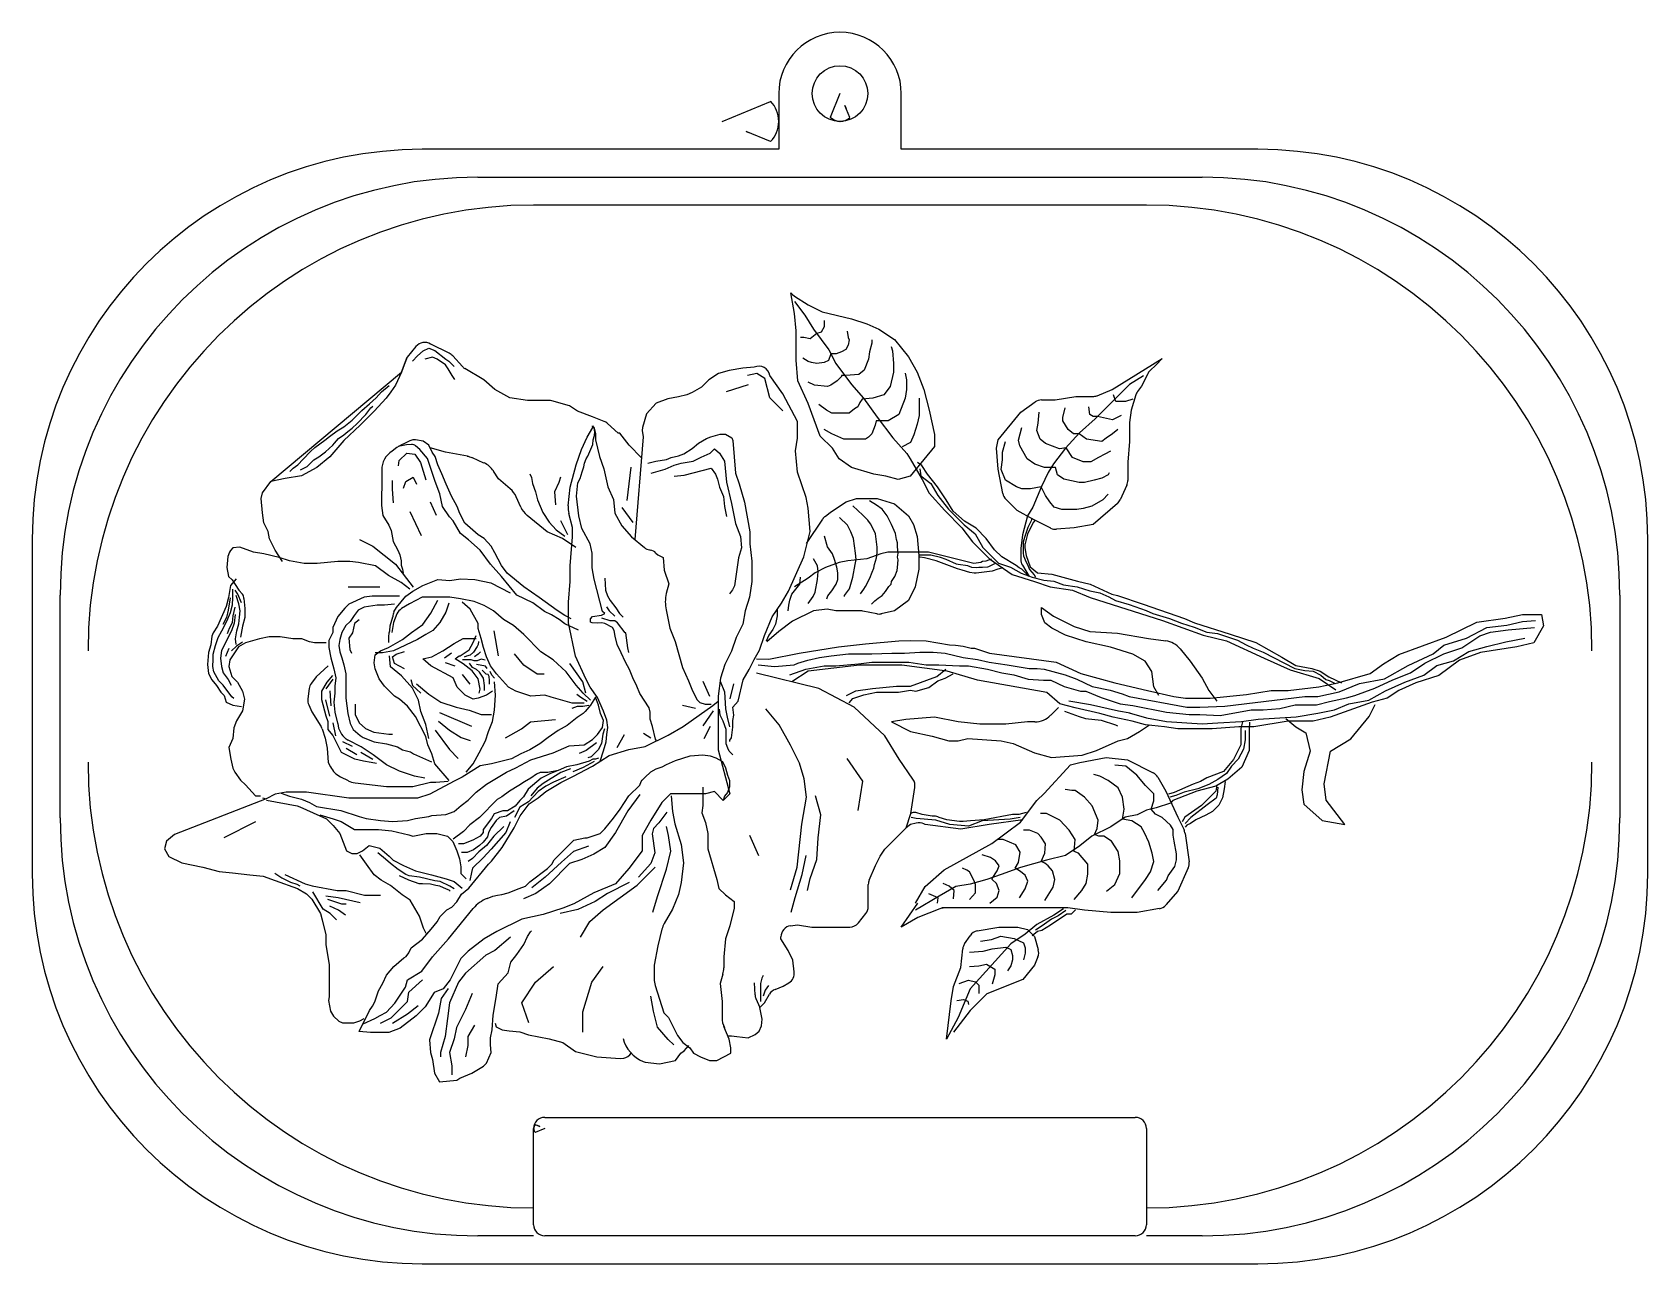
# Model space of a CAD drawing. Extents: x 19 to 164, y 19 to 130.
import ezdxf

# ---------------------------------------------------------------- set-up
doc = ezdxf.new("R2010")
doc.units = 0
doc.layers.add('WHITE', color=7, linetype='CONTINUOUS')

msp = doc.modelspace()

# ---------------------------------------------------------------- linework, layer by layer
at = {"layer": 'WHITE', "linetype": 'CONTINUOUS'}
for p, q in [((80.97, 121.55), (85.31, 123.35)), ((86.05, 124.05), (86.05, 121.55)), ((91.55, 124.05), (90.67, 121.92)), ((97.05, 119.05), (97.05, 124.05)), ((92.43, 121.92), (91.99, 122.98)), ((91.99, 122.98), (92.09, 122.75)), ((85.31, 119.75), (83.14, 120.65)), ((83.14, 120.65), (83.37, 120.55)), ((86.05, 121.55), (86.05, 119.05)), ((86.05, 119.05), (54.05, 119.05)), ((129.05, 119.05), (97.05, 119.05)), ((59.05, 116.55), (124.05, 116.55)), ((119.05, 114.05), (64.05, 114.05)), ((87.46, 104.32), (87.15, 106.18)), ((87.15, 106.18), (87.3, 106.02)), ((87.3, 106.02), (87.46, 105.87)), ((87.46, 105.87), (88.7, 105.09)), ((87.46, 105.4), (88.39, 104.16)), ((88.7, 105.09), (89.94, 104.47)), ((89.94, 104.47), (92.57, 103.85)), ((87.61, 102.76), (87.46, 104.32)), ((88.39, 104.16), (89.16, 102.92)), ((90.14, 103.12), (89.85, 102.63)), ((90.14, 103.7), (90.14, 103.12)), ((92.57, 103.85), (93.97, 103.39)), ((93.97, 103.39), (95.05, 102.92)), ((56.48, 100.75), (54.81, 101.57)), ((87.61, 100.13), (87.61, 102.76)), ((88.3, 102.15), (88.01, 102.15)), ((88.88, 102.05), (88.3, 102.15)), ((89.47, 102.53), (88.88, 102.05)), ((89.16, 102.92), (90.56, 101.06)), ((89.85, 102.63), (89.47, 102.53)), ((92.18, 102.73), (92.27, 102.15)), ((92.27, 102.15), (92.37, 101.95)), ((92.37, 101.95), (92.27, 101.47)), ((94.41, 101.66), (94.21, 100.89)), ((94.41, 101.95), (94.41, 101.66)), ((95.05, 102.92), (96.45, 101.99)), ((96.45, 101.99), (97.69, 100.44)), ((52.18, 99.04), (52.7, 100.41)), ((52.7, 100.41), (52.44, 99.72)), ((53.49, 101.35), (52.7, 100.41)), ((53.18, 100.05), (53.63, 100.51)), ((53.63, 100.51), (54.13, 100.96)), ((54.13, 100.96), (54.63, 101.21)), ((54.98, 100.41), (54.28, 100.21)), ((54.63, 101.21), (55.18, 101.01)), ((55.38, 100.21), (54.98, 100.41)), ((55.18, 101.01), (56.18, 100.21)), ((56.13, 99.7), (55.38, 100.21)), ((56.18, 100.21), (56.43, 100.05)), ((56.43, 100.05), (56.93, 99.55)), ((57.66, 99.56), (56.79, 100.52)), ((87.77, 98.27), (87.61, 100.13)), ((88.69, 100.01), (88.21, 100.3)), ((90.53, 100.11), (90.14, 99.92)), ((90.72, 100.69), (90.53, 100.11)), ((90.56, 101.06), (91.18, 99.82)), ((91.21, 100.69), (90.72, 100.69)), ((91.69, 100.89), (91.21, 100.69)), ((92.08, 101.08), (91.69, 100.89)), ((92.27, 101.47), (92.08, 101.08)), ((94.12, 100.21), (93.73, 99.24)), ((94.21, 100.89), (94.12, 100.21)), ((96.15, 101.37), (96.25, 100.98)), ((96.25, 100.98), (96.34, 99.82)), ((97.69, 100.44), (98.47, 99.04)), ((115.99, 97.49), (120.48, 100.28)), ((120.48, 100.28), (119.92, 99.72)), ((40.47, 89.25), (52.18, 99.04)), ((52.18, 99.04), (51.65, 97.88)), ((52.44, 99.72), (52.18, 99.04)), ((56.38, 99.35), (56.13, 99.7)), ((56.73, 98.75), (56.38, 99.35)), ((56.99, 98.4), (56.73, 98.75)), ((59.58, 98.35), (57.88, 99.37)), ((80.64, 98.93), (79.79, 98.36)), ((81.59, 99.21), (80.64, 98.93)), ((82.83, 99.41), (81.59, 99.21)), ((83.86, 99.51), (82.83, 99.41)), ((84.07, 98.93), (83.25, 98.75)), ((84.79, 98.48), (84.07, 98.93)), ((86.41, 97.1), (85.26, 98.76)), ((88.98, 99.92), (88.69, 100.01)), ((89.46, 99.82), (88.98, 99.92)), ((90.14, 99.92), (89.46, 99.82)), ((91.18, 99.82), (92.57, 97.95)), ((91.69, 98.66), (91.31, 98.27)), ((92.08, 98.75), (91.69, 98.75)), ((91.69, 98.75), (91.69, 98.66)), ((93.24, 98.85), (92.08, 98.75)), ((93.73, 99.24), (93.24, 98.85)), ((96.34, 99.04), (96.05, 97.78)), ((96.34, 99.82), (96.34, 99.04)), ((97.41, 98.95), (97.51, 98.37)), ((98.47, 99.04), (99.09, 97.49)), ((118.78, 98.73), (117.54, 97.96)), ((119.17, 98.9), (118.62, 97.8)), ((119.92, 99.72), (119.36, 99.16)), ((49.93, 96.75), (50.38, 97.3)), ((50.38, 97.3), (51.08, 97.85)), ((51.23, 97.3), (50.81, 96.72)), ((51.65, 97.88), (51.23, 97.3)), ((60.56, 97.49), (59.58, 98.35)), ((61.9, 96.76), (60.56, 97.49)), ((78.27, 97.22), (77.79, 97.03)), ((79.12, 97.7), (78.27, 97.22)), ((79.79, 98.36), (79.12, 97.7)), ((81.36, 97.31), (83.34, 97.94)), ((85.24, 96.76), (84.79, 98.48)), ((88.7, 96.25), (87.77, 98.27)), ((89.27, 97.88), (88.69, 98.17)), ((90.43, 97.78), (89.27, 97.88)), ((90.72, 97.88), (90.43, 97.78)), ((91.31, 98.27), (90.72, 97.88)), ((92.57, 97.95), (93.66, 96.71)), ((96.05, 97.78), (95.47, 97.01)), ((97.51, 97.49), (97.41, 96.72)), ((97.51, 98.37), (97.51, 97.49)), ((99.09, 97.49), (99.55, 95.63)), ((117.54, 97.96), (114.44, 94.85)), ((114.62, 96.94), (115.99, 97.49)), ((118.62, 97.8), (118.26, 97.32)), ((48.62, 95.6), (49.33, 96.2)), ((48.98, 95.25), (49.43, 95.85)), ((49.33, 96.2), (49.93, 96.75)), ((49.43, 95.85), (49.63, 96)), ((50.81, 96.72), (49.75, 95.56)), ((63.49, 96.52), (61.9, 96.76)), ((65.42, 96.52), (63.49, 96.52)), ((67.26, 96.03), (65.69, 96.48)), ((68, 95.54), (67.26, 96.03)), ((75.04, 96.27), (74.19, 95.32)), ((76.09, 96.65), (75.04, 96.27)), ((77.04, 96.84), (76.09, 96.65)), ((77.79, 97.03), (77.04, 96.84)), ((86.41, 95.59), (85.24, 96.76)), ((87.74, 94.63), (86.41, 97.1)), ((89.78, 93.3), (88.7, 96.25)), ((90.34, 95.65), (89.66, 96.14)), ((92.86, 95.75), (92.37, 95.36)), ((93.15, 95.94), (92.86, 95.75)), ((93.34, 96.33), (93.15, 95.94)), ((93.53, 96.62), (93.34, 96.33)), ((94.5, 96.72), (93.53, 96.62)), ((93.66, 96.71), (94.9, 95.01)), ((95.47, 97.01), (94.5, 96.72)), ((97.41, 96.72), (96.83, 95.26)), ((98.67, 96.72), (98.67, 95.17)), ((107.77, 95.47), (109.06, 96.38)), ((109.64, 96.56), (110.87, 96.56)), ((110.87, 96.56), (112.73, 96.87)), ((111.55, 94.97), (111.75, 95.84)), ((112.73, 96.87), (114.24, 96.87)), ((113.98, 95.26), (113.88, 95.94)), ((116.3, 96.43), (116.11, 97.01)), ((117.17, 96.43), (116.3, 96.43)), ((117.85, 96.62), (117.17, 96.43)), ((118.11, 97.01), (117.69, 95.63)), ((48.49, 94.29), (47.01, 92.92)), ((47.02, 94.14), (47.77, 94.74)), ((47.77, 94.74), (48.62, 95.6)), ((47.77, 94.04), (48.22, 94.44)), ((48.22, 94.44), (48.98, 95.25)), ((49.75, 95.56), (48.49, 94.29)), ((69.34, 95.05), (68, 95.54)), ((70.39, 94.63), (69.34, 95.05)), ((71.65, 93.59), (70.69, 94.45)), ((74.19, 95.32), (73.81, 94.09)), ((87.74, 93.12), (87.74, 94.63)), ((90.82, 95.36), (90.34, 95.65)), ((92.37, 95.36), (90.82, 95.36)), ((94.7, 94.29), (94.41, 93.52)), ((94.79, 94.68), (94.7, 94.29)), ((95.86, 94.68), (94.79, 94.68)), ((94.9, 95.01), (96.3, 93.15)), ((96.83, 95.26), (95.86, 94.68)), ((98.47, 94.39), (98.18, 93.42)), ((98.67, 95.17), (98.47, 94.39)), ((99.55, 95.63), (100.02, 93.46)), ((105.75, 92.99), (107.77, 95.47)), ((109.23, 93.81), (109.33, 94.49)), ((109.33, 94.49), (109.42, 95.46)), ((111.55, 94.68), (111.55, 94.97)), ((112.04, 93.91), (111.55, 94.68)), ((114.44, 94.85), (113.04, 93.61)), ((114.27, 95.07), (113.98, 95.26)), ((114.65, 95.07), (114.27, 95.07)), ((116.01, 94.78), (114.65, 95.07)), ((116.79, 95.17), (116.01, 94.78)), ((117.69, 95.63), (117.54, 94.54)), ((117.54, 94.54), (117.54, 92.84)), ((44.42, 92.29), (45.32, 92.94)), ((45.32, 92.94), (45.72, 93.29)), ((45.72, 93.29), (46.42, 93.79)), ((47.01, 92.92), (45.75, 91.45)), ((46.17, 92.69), (46.52, 93.09)), ((46.42, 93.79), (47.02, 94.14)), ((46.52, 93.09), (47.02, 93.44)), ((47.02, 93.44), (47.37, 93.74)), ((47.37, 93.74), (47.77, 94.04)), ((52.95, 92.88), (52.46, 92.64)), ((53.21, 92.99), (52.95, 92.88)), ((53.45, 92.99), (53.21, 92.99)), ((54.14, 92.87), (53.45, 92.99)), ((54.64, 92.49), (54.14, 92.87)), ((68.35, 92.11), (68.85, 93.23)), ((68.85, 93.23), (69.35, 94.1)), ((69.35, 94.1), (69.33, 94.24)), ((69.33, 94.24), (69.47, 94.04)), ((69.37, 92.56), (69.4, 92.99)), ((69.4, 92.99), (69.5, 93.36)), ((69.47, 94.04), (69.6, 93.53)), ((69.54, 93.7), (69.47, 94.04)), ((69.5, 93.36), (69.54, 93.7)), ((69.6, 93.53), (69.6, 92.98)), ((69.6, 92.98), (69.97, 91.49)), ((71.78, 93.59), (71.65, 93.59)), ((72.63, 92.49), (71.78, 93.59)), ((73.88, 93.26), (73.13, 84.03)), ((73.81, 94.09), (73.78, 93.82)), ((73.78, 93.82), (73.88, 93.26)), ((78.84, 92.69), (79.57, 93.09)), ((79.57, 93.09), (79.97, 93.26)), ((79.97, 93.26), (80.79, 93.5)), ((80.79, 93.5), (81.27, 93.5)), ((81.27, 93.5), (81.84, 93.17)), ((81.84, 93.17), (81.93, 92.93)), ((81.93, 92.93), (82.17, 90)), ((87.55, 91.98), (87.74, 93.12)), ((90.87, 92.22), (89.78, 93.3)), ((90.82, 93.52), (90.14, 93.91)), ((91.89, 93.03), (90.82, 93.52)), ((93.83, 93.03), (91.89, 93.03)), ((94.12, 93.23), (93.83, 93.03)), ((94.41, 93.52), (94.12, 93.23)), ((96.3, 93.15), (97.54, 91.75)), ((98.18, 93.42), (97.89, 92.74)), ((100.02, 93.46), (100.02, 92.37)), ((105.6, 92.22), (105.75, 92.99)), ((106.13, 91.87), (106.42, 92.84)), ((107.58, 92.94), (107.87, 94.1)), ((107.68, 92.45), (107.58, 92.94)), ((109.52, 93.03), (109.23, 93.81)), ((110, 92.65), (109.52, 93.03)), ((113.04, 93.61), (111.8, 92.22)), ((112.52, 93.52), (112.04, 93.91)), ((113.01, 93.52), (112.52, 93.52)), ((113.69, 93.03), (113.01, 93.52)), ((115.04, 92.84), (113.69, 93.03)), ((115.43, 93.13), (115.04, 92.84)), ((116.01, 93.52), (115.43, 93.13)), ((116.5, 93.91), (116.01, 93.52)), ((117.54, 92.84), (117.38, 90.97)), ((43.37, 91.24), (44.02, 91.94)), ((44.02, 91.94), (44.42, 92.29)), ((44.32, 91.19), (44.77, 91.44)), ((45.75, 91.45), (44.59, 90.5)), ((44.77, 91.44), (45.37, 91.89)), ((45.37, 91.89), (46.02, 92.49)), ((46.02, 92.49), (46.17, 92.69)), ((51.76, 92.29), (51.34, 91.97)), ((52.18, 92.53), (51.76, 92.29)), ((52.05, 92.41), (51.95, 92.41)), ((51.98, 91.14), (52.68, 91.79)), ((52.63, 92.54), (52.05, 92.41)), ((52.46, 92.64), (52.18, 92.53)), ((53.09, 92.55), (52.63, 92.54)), ((52.68, 91.79), (53.38, 91.69)), ((53.38, 91.69), (53.88, 90.94)), ((53.83, 92.12), (53.45, 92.44)), ((54.51, 91.31), (53.83, 92.12)), ((54.95, 91.87), (54.64, 92.49)), ((56.15, 91.86), (54.77, 92.25)), ((55.2, 91.49), (54.95, 91.87)), ((55.45, 90.75), (55.2, 91.49)), ((58.1, 91.5), (56.15, 91.86)), ((59.59, 90.9), (58.55, 91.36)), ((67.86, 90.75), (68.35, 92.11)), ((68.76, 91.28), (68.93, 91.52)), ((68.93, 91.52), (69.37, 92.56)), ((69.97, 91.49), (70.34, 90.37)), ((73.74, 91.38), (72.63, 92.49)), ((75.99, 91.22), (76.4, 91.39)), ((76.4, 91.39), (77.05, 91.55)), ((77.05, 91.55), (77.54, 91.71)), ((77.54, 91.71), (78.27, 92.2)), ((78.27, 92.2), (78.84, 92.69)), ((78.38, 91.07), (79.1, 91.43)), ((79.1, 91.43), (79.91, 91.79)), ((79.91, 91.79), (80.27, 92.16)), ((80.27, 92.16), (80.73, 91.79)), ((80.73, 91.79), (81.18, 91.07)), ((87.74, 90.08), (87.55, 91.98)), ((91.49, 91.28), (90.87, 92.22)), ((97.89, 92.74), (97.12, 92.36)), ((97.54, 91.75), (97.84, 91.28)), ((100.02, 92.37), (97.84, 89.73)), ((105.75, 90.35), (105.6, 92.22)), ((106.13, 91.19), (106.13, 91.87)), ((108.36, 91.29), (107.68, 92.45)), ((111.26, 92.16), (110, 92.65)), ((111.8, 92.22), (110.71, 90.82)), ((111.84, 92.26), (111.26, 92.16)), ((112.43, 91.39), (111.84, 92.26)), ((113.39, 91), (112.43, 91.39)), ((114.75, 91.39), (114.07, 91)), ((115.33, 91.68), (114.75, 91.39)), ((115.82, 91.97), (115.33, 91.68)), ((42.17, 90.14), (42.47, 90.44)), ((42.47, 90.44), (42.87, 90.74)), ((42.87, 90.74), (43.37, 91.24)), ((43.12, 90.29), (43.72, 90.59)), ((44.59, 90.5), (43.22, 89.76)), ((43.72, 90.59), (44.32, 91.19)), ((50.41, 90.28), (50.41, 89.68)), ((51.93, 90.64), (51.98, 91.14)), ((53.88, 90.94), (54.38, 89.39)), ((55.2, 89.25), (54.51, 91.31)), ((55.82, 89.94), (55.45, 90.75)), ((56.2, 89), (55.82, 89.94)), ((60.91, 89.48), (60.44, 90.18)), ((63.72, 89.94), (63.87, 89.59)), ((67.32, 88.72), (67.86, 90.75)), ((68.23, 89.5), (68.4, 90.1)), ((68.4, 90.1), (68.56, 90.57)), ((68.56, 90.57), (68.63, 90.88)), ((68.63, 90.88), (68.76, 91.28)), ((70.34, 90.37), (70.71, 88.75)), ((72.78, 90.53), (72.42, 87.55)), ((74.29, 90.9), (75.02, 91.06)), ((74.59, 89.99), (75.85, 90.35)), ((75.02, 91.06), (75.99, 91.22)), ((75.85, 90.35), (76.66, 90.71)), ((76.66, 90.71), (77.29, 90.89)), ((77.29, 90.89), (78.38, 91.07)), ((77.57, 89.81), (80, 90.44)), ((80, 90.44), (80.36, 89.9)), ((80.36, 89.9), (80.54, 89.45)), ((81.18, 91.07), (81.36, 89.17)), ((82.17, 90), (82.49, 89.03)), ((88.5, 87.8), (87.74, 90.08)), ((92.57, 90.51), (91.49, 91.28)), ((94.59, 89.89), (92.57, 90.51)), ((97.84, 91.28), (98.93, 89.42)), ((98.89, 90.68), (98.51, 90.94)), ((98.73, 90.38), (98.82, 89.76)), ((99.4, 89.91), (98.89, 90.68)), ((100.3, 88.76), (99.4, 89.91)), ((106.16, 88.17), (105.75, 90.35)), ((106.03, 90.32), (106.13, 91.19)), ((106.42, 89.35), (106.03, 90.32)), ((109.04, 90.8), (108.36, 91.29)), ((109.91, 90.51), (109.04, 90.8)), ((110.25, 90.04), (109.63, 88.8)), ((110.88, 90.51), (109.91, 90.51)), ((110.71, 90.82), (110.25, 90.04)), ((111.07, 89.84), (110.88, 90.51)), ((114.07, 91), (113.39, 91)), ((115.72, 90.03), (115.62, 89.84)), ((117.38, 90.97), (117.38, 89.33)), ((39.7, 88.22), (40.47, 89.25)), ((41.76, 89.5), (40.47, 89.25)), ((43.22, 89.76), (41.76, 89.5)), ((50.41, 89.68), (50.39, 87.1)), ((51.38, 88.54), (51.38, 89.34)), ((51.48, 87.33), (51.38, 88.54)), ((52.38, 88.64), (52.58, 89.24)), ((52.58, 89.24), (53.23, 89.64)), ((53.23, 89.64), (53.53, 88.99)), ((55.63, 88.13), (55.2, 89.25)), ((56.69, 87.94), (56.2, 89)), ((61.95, 88.58), (60.91, 89.48)), ((63.87, 89.59), (63.96, 89.05)), ((63.96, 89.05), (64.21, 88.32)), ((66.31, 89.15), (65.92, 88.32)), ((66.46, 89.64), (66.31, 89.15)), ((67.16, 87.06), (67.32, 88.72)), ((67.91, 87.92), (68.03, 89.13)), ((68.03, 89.13), (68.23, 89.5)), ((70.71, 88.75), (71.21, 87.64)), ((76.66, 89.72), (77.57, 89.81)), ((80.54, 89.45), (80.73, 88.72)), ((80.73, 88.72), (81.09, 87.91)), ((81.36, 89.17), (81.81, 87.28)), ((82.49, 89.03), (82.98, 87.4)), ((95.67, 89.73), (94.59, 89.89)), ((96.76, 89.42), (95.67, 89.73)), ((97.84, 89.73), (96.76, 89.42)), ((98.82, 89.76), (99.7, 89.05)), ((98.93, 89.42), (99.55, 88.18)), ((99.7, 89.05), (100.32, 87.99)), ((101.07, 87.6), (100.3, 88.76)), ((107.39, 88.77), (106.42, 89.35)), ((107.87, 88.58), (107.39, 88.77)), ((108.65, 88.58), (107.87, 88.58)), ((109.62, 88.77), (108.65, 88.58)), ((109.63, 88.8), (108.86, 86.94)), ((110, 87.99), (109.62, 88.77)), ((111.65, 89.45), (111.07, 89.84)), ((113.01, 89.16), (111.65, 89.45)), ((113.49, 89.16), (113.01, 89.16)), ((114.36, 89.35), (113.49, 89.16)), ((115.04, 89.54), (114.36, 89.35)), ((115.62, 89.84), (115.04, 89.54)), ((117.29, 88.91), (116.7, 87.6)), ((39.58, 87.71), (39.7, 88.22)), ((39.7, 86.42), (39.58, 87.71)), ((50.39, 87.1), (50.52, 86.19)), ((55.33, 86.18), (54.78, 87.38)), ((55.88, 87.01), (55.63, 88.13)), ((56.51, 86.07), (55.88, 87.01)), ((57.19, 87.01), (56.69, 87.94)), ((57.44, 86.38), (57.19, 87.01)), ((62.89, 86.94), (62.48, 87.88)), ((64.21, 88.32), (64.4, 87.59)), ((64.4, 87.59), (64.89, 86.46)), ((65.92, 88.32), (66.02, 87.14)), ((68.1, 86.15), (67.91, 87.92)), ((71.21, 87.64), (71.34, 86.39)), ((81.09, 87.91), (81.18, 87.01)), ((81.18, 87.01), (81.36, 86.1)), ((81.81, 87.28), (82.17, 85.47)), ((82.98, 87.4), (83.47, 84.72)), ((88.69, 86.85), (88.5, 87.8)), ((90.71, 86.48), (92.11, 87.41)), ((92.11, 87.41), (93.04, 87.72)), ((93.6, 86.22), (92.7, 87.07)), ((93.04, 87.72), (94.9, 87.72)), ((94.84, 87.12), (94.19, 87.51)), ((95.34, 86.77), (94.84, 87.12)), ((94.9, 87.72), (96.45, 87.25)), ((96.45, 87.25), (97.69, 86.17)), ((99.55, 88.18), (100.95, 86.63)), ((100.32, 87.99), (100.76, 87.46)), ((100.76, 87.46), (101.29, 86.76)), ((101.71, 86.58), (101.07, 87.6)), ((107.46, 86.63), (106.44, 87.65)), ((110.39, 87.41), (110, 87.99)), ((110.78, 86.93), (110.39, 87.41)), ((114.17, 87.02), (113.39, 86.83)), ((115.14, 87.61), (114.17, 87.02)), ((116.45, 87.26), (114.28, 85.39)), ((115.62, 88.09), (115.14, 87.61)), ((39.83, 85.53), (39.7, 86.42)), ((50.52, 86.19), (51.06, 85.33)), ((53.98, 84.38), (52.98, 86.53)), ((56.82, 85.7), (56.51, 86.07)), ((57.5, 84.58), (56.82, 85.7)), ((57.88, 85.51), (57.44, 86.38)), ((65.27, 84.72), (63.46, 86.2)), ((64.89, 86.46), (65.43, 85.58)), ((65.43, 85.58), (66.07, 84.89)), ((66.46, 85.74), (67.09, 84.48)), ((67.53, 85.1), (67.21, 86.37)), ((68.38, 85.03), (68.1, 86.15)), ((71.34, 86.39), (71.96, 85.27)), ((71.97, 86.92), (72.96, 85.56)), ((88.54, 83.68), (90, 85.87)), ((88.88, 84.76), (88.69, 86.85)), ((90.23, 86.11), (90.71, 86.48)), ((92.21, 85.33), (91.51, 86.02)), ((94.04, 85.78), (93.6, 86.22)), ((94.29, 85.43), (94.04, 85.78)), ((95.78, 86.17), (95.34, 86.77)), ((96.18, 85.38), (95.78, 86.17)), ((97.69, 86.17), (98.16, 85.39)), ((100.95, 86.63), (102.5, 85.08)), ((101.29, 86.76), (102.7, 85.35)), ((102.74, 85.68), (101.71, 86.58)), ((103.76, 85.04), (102.74, 85.68)), ((108.86, 85.85), (107.46, 86.63)), ((108.39, 86.17), (107.92, 84.46)), ((108.89, 85.55), (108.38, 84.52)), ((108.86, 86.94), (108.39, 86.17)), ((108.72, 85.71), (108.42, 85.12)), ((108.78, 85.94), (108.72, 85.71)), ((110.46, 85.05), (108.86, 85.85)), ((109.08, 85.78), (108.89, 85.55)), ((111.46, 86.73), (110.78, 86.93)), ((112.81, 86.73), (111.46, 86.73)), ((113.39, 86.83), (112.81, 86.73)), ((40.22, 84.76), (39.83, 85.53)), ((40.35, 84.11), (40.22, 84.76)), ((40.86, 83.09), (40.35, 84.11)), ((51.06, 85.33), (51.25, 84.85)), ((51.25, 84.85), (51.43, 83.87)), ((58.19, 84.01), (57.5, 84.58)), ((59.06, 84.45), (57.88, 85.51)), ((59.62, 84.14), (59.06, 84.45)), ((60.24, 83.45), (59.62, 84.14)), ((66.65, 84.13), (65.27, 84.72)), ((66.07, 84.89), (66.85, 84.35)), ((67.84, 83.33), (66.65, 84.13)), ((67.32, 81.67), (67.53, 84.29)), ((67.53, 84.29), (67.53, 85.1)), ((69.12, 83.64), (68.38, 85.03)), ((71.96, 85.27), (72.83, 84.28)), ((72.83, 84.28), (74, 83.32)), ((82.17, 85.47), (82.62, 84.3)), ((82.62, 84.3), (82.71, 83.3)), ((83.47, 84.72), (83.47, 83.66)), ((88.31, 82.48), (88.88, 84.76)), ((90.42, 83.39), (90.17, 84.34)), ((92.51, 84.73), (92.21, 85.33)), ((92.75, 84.14), (92.51, 84.73)), ((92.95, 82.8), (92.75, 84.14)), ((94.54, 84.98), (94.29, 85.43)), ((94.74, 84.54), (94.54, 84.98)), ((94.89, 83.34), (94.74, 84.54)), ((96.53, 84.58), (96.18, 85.38)), ((96.63, 84.04), (96.53, 84.58)), ((98.16, 85.39), (98.47, 84.3)), ((98.47, 84.3), (98.62, 82.6)), ((102.5, 85.08), (103.43, 83.84)), ((102.7, 85.35), (103.67, 84.55)), ((103.67, 84.55), (104.38, 83.32)), ((104.66, 84.14), (103.76, 85.04)), ((105.43, 83.11), (104.66, 84.14)), ((107.92, 84.46), (107.77, 83.22)), ((108.1, 84.21), (108, 83.81)), ((108.42, 85.12), (108.1, 84.21)), ((108.38, 84.52), (108.17, 83.69)), ((112.58, 85.08), (110.99, 84.95)), ((114.28, 85.39), (112.58, 85.08)), ((19.05, 84.05), (19.05, 54.05)), ((36.75, 82.9), (36.6, 82.51)), ((36.83, 83.05), (36.75, 82.9)), ((37.06, 83.28), (36.83, 83.05)), ((37.68, 83.36), (37.06, 83.28)), ((38.91, 82.9), (37.68, 83.36)), ((39.83, 82.74), (38.91, 82.9)), ((41.22, 82.43), (39.83, 82.74)), ((41.5, 82.06), (40.86, 83.09)), ((48.41, 84.04), (49.62, 83.43)), ((49.62, 83.43), (51.65, 81.81)), ((51.43, 83.87), (51.85, 83.08)), ((51.85, 83.08), (52.04, 82.66)), ((52.04, 82.66), (52.16, 82.11)), ((59.25, 83.08), (58.19, 84.01)), ((60.18, 81.83), (59.25, 83.08)), ((60.56, 82.83), (60.24, 83.45)), ((61.18, 81.71), (60.56, 82.83)), ((69.31, 82.8), (69.12, 83.64)), ((69.31, 81.49), (69.31, 82.8)), ((74.44, 83.11), (74.52, 83.09)), ((75.03, 82.82), (75.19, 82.66)), ((75.19, 82.66), (75.69, 82.41)), ((82.71, 83.3), (82.44, 82.4)), ((83.47, 83.66), (83.63, 82.08)), ((90.87, 82.75), (90.42, 83.39)), ((91.07, 82.25), (90.87, 82.75)), ((93, 82.25), (92.95, 82.8)), ((95.21, 82.75), (93.97, 82.29)), ((94.84, 82.4), (94.89, 82.85)), ((94.89, 82.85), (94.89, 83.34)), ((95.83, 82.91), (95.21, 82.75)), ((99.3, 82.91), (95.83, 82.91)), ((96.72, 83.74), (96.63, 84.04)), ((96.72, 83.39), (96.72, 83.74)), ((96.77, 82.8), (96.72, 83.39)), ((96.72, 82.45), (96.77, 82.8)), ((103.55, 81.89), (99.49, 82.89)), ((103.43, 83.84), (104.98, 82.29)), ((104.38, 83.32), (105.79, 81.9)), ((106.07, 82.47), (105.43, 83.11)), ((107.77, 83.22), (107.77, 82.26)), ((108, 83.81), (108, 82.8)), ((108, 82.8), (108.03, 82.57)), ((108.15, 83.3), (108.25, 82.6)), ((164.05, 54.05), (164.05, 84.05)), ((36.6, 82.51), (36.52, 81.51)), ((36.52, 81.51), (36.67, 80.73)), ((42.15, 82.12), (41.22, 82.43)), ((43.46, 81.89), (42.15, 82.12)), ((44.62, 81.89), (43.46, 81.89)), ((46.47, 82.05), (44.62, 81.89)), ((47.54, 82.05), (46.47, 82.05)), ((48.32, 81.97), (47.54, 82.05)), ((49.86, 81.66), (48.32, 81.97)), ((51.01, 80.81), (49.86, 81.66)), ((51.65, 81.81), (53.24, 79.75)), ((52.16, 82.11), (52.16, 81.74)), ((52.16, 81.74), (52.28, 81.38)), ((52.28, 81.38), (52.34, 81.02)), ((61.18, 80.71), (60.18, 81.83)), ((61.68, 81.02), (61.18, 81.71)), ((67.32, 80.26), (67.32, 81.67)), ((69.49, 80.47), (69.31, 81.49)), ((75.69, 82.41), (75.78, 81.27)), ((75.78, 81.27), (76.18, 80.06)), ((82.44, 82.4), (82.08, 79.87)), ((83.63, 82.08), (83.63, 80.26)), ((86.92, 79.4), (88.31, 82.48)), ((89.53, 81.66), (89.18, 82.3)), ((90.25, 81.51), (89.32, 81.04)), ((89.58, 81.16), (89.53, 81.66)), ((91.49, 81.98), (90.25, 81.51)), ((91.26, 81.56), (91.07, 82.25)), ((91.36, 81.06), (91.26, 81.56)), ((92.26, 82.13), (91.49, 81.98)), ((93.97, 82.29), (92.26, 82.13)), ((92.7, 80.66), (92.9, 81.8)), ((92.9, 81.8), (93, 82.25)), ((94.44, 81.11), (94.59, 81.46)), ((94.59, 81.46), (94.64, 81.8)), ((94.64, 81.8), (94.84, 82.4)), ((96.48, 80.71), (96.67, 81.26)), ((96.67, 81.26), (96.72, 81.51)), ((96.77, 82.2), (96.72, 82.45)), ((96.72, 81.51), (96.77, 82.2)), ((98.62, 81.36), (98.31, 79.8)), ((98.75, 82.44), (98.59, 82.44)), ((98.62, 82.6), (98.62, 81.36)), ((99.7, 82.64), (98.68, 82.64)), ((99.14, 82.38), (98.75, 82.44)), ((100.17, 82.13), (99.14, 82.38)), ((100.58, 82.41), (99.7, 82.64)), ((102.09, 81.4), (100.17, 82.13)), ((101.07, 82.24), (100.58, 82.41)), ((102.02, 81.82), (101.07, 82.24)), ((102.15, 81.79), (102.02, 81.82)), ((102.51, 81.29), (102.09, 81.4)), ((103.03, 81.66), (102.15, 81.79)), ((103.19, 81.09), (102.51, 81.29)), ((103.39, 81.52), (103.03, 81.66)), ((103.82, 81.49), (103.39, 81.52)), ((104.2, 81.97), (103.55, 81.89)), ((104.01, 81.52), (103.82, 81.49)), ((104.34, 81.52), (104.01, 81.52)), ((104.35, 82.05), (104.2, 81.97)), ((104.79, 81.56), (104.34, 81.52)), ((104.64, 82.1), (104.35, 82.05)), ((105.11, 82.28), (104.64, 82.1)), ((104.89, 81.59), (104.79, 81.56)), ((105.48, 81.88), (104.89, 81.59)), ((104.98, 82.29), (106.99, 80.89)), ((105.73, 81.37), (105.21, 81.19)), ((106.17, 81.48), (105.73, 81.37)), ((105.79, 81.9), (106.85, 81.55)), ((107.35, 81.7), (106.07, 82.47)), ((106.85, 81.55), (107.82, 81.02)), ((107.63, 81.48), (107.35, 81.7)), ((107.86, 81.37), (107.63, 81.48)), ((108.09, 81.16), (107.86, 81.37)), ((107.92, 81.73), (108.54, 80.73)), ((108.03, 82.57), (108.26, 82.01)), ((108.25, 82.6), (108.63, 81.57)), ((108.26, 82.01), (108.39, 81.79)), ((108.39, 81.79), (108.56, 81.33)), ((108.56, 81.33), (108.98, 80.87)), ((108.63, 81.57), (109.28, 81.06)), ((36.85, 79.91), (36.65, 78.82)), ((36.67, 80.73), (36.98, 80.43)), ((37.34, 80.5), (36.85, 79.91)), ((36.98, 80.43), (37.6, 79.5)), ((47.39, 79.78), (50.23, 79.78)), ((52.17, 80.19), (51.01, 80.81)), ((52.94, 79.58), (52.17, 80.19)), ((53.2, 79.39), (54.1, 79.92)), ((54.1, 79.92), (55.46, 80.45)), ((55.46, 80.45), (56.52, 80.37)), ((56.52, 80.37), (57.5, 80.52)), ((57.5, 80.52), (58.78, 80.45)), ((58.78, 80.45), (60.21, 80.14)), ((60.21, 80.14), (61.95, 79.24)), ((62.55, 79.03), (61.18, 80.71)), ((63.17, 79.78), (61.68, 81.02)), ((64.54, 78.84), (63.17, 79.78)), ((67.17, 78.42), (67.32, 80.26)), ((70.24, 77.58), (69.49, 80.47)), ((70.43, 80.56), (70.51, 79.48)), ((76.18, 80.06), (75.96, 79.18)), ((82.08, 79.87), (81.9, 79.51)), ((83.63, 80.26), (83.43, 78.85)), ((87.24, 79.12), (87.94, 80.02)), ((88.7, 80.58), (87.46, 79.8)), ((87.94, 80.02), (87.99, 80.66)), ((89.32, 81.04), (88.7, 80.58)), ((89.33, 79.32), (89.53, 80.46)), ((89.53, 80.46), (89.58, 81.16)), ((90.82, 79.42), (91.22, 80.02)), ((91.22, 80.02), (91.36, 80.46)), ((91.36, 80.46), (91.36, 81.06)), ((92.41, 79.62), (92.7, 80.66)), ((93.7, 79.57), (93.85, 79.82)), ((93.85, 79.82), (94.24, 80.56)), ((94.24, 80.56), (94.44, 81.11)), ((95.63, 79.37), (95.93, 79.82)), ((95.93, 79.82), (96.13, 80.02)), ((96.13, 80.02), (96.18, 80.26)), ((96.18, 80.26), (96.48, 80.71)), ((98.31, 79.8), (97.69, 78.56)), ((103.6, 81.03), (103.19, 81.09)), ((103.78, 81.03), (103.6, 81.03)), ((105.21, 81.19), (103.78, 81.03)), ((106.99, 80.89), (109.01, 80.27)), ((107.82, 81.02), (108.79, 80.67)), ((108.54, 80.73), (108.09, 81.16)), ((108.79, 80.67), (109.85, 80.4)), ((108.98, 80.87), (109.11, 80.67)), ((109.01, 80.27), (110.41, 79.8)), ((109.28, 81.06), (110.56, 80.93)), ((109.85, 80.4), (110.73, 80.31)), ((110.41, 79.8), (112.42, 79.49)), ((110.56, 80.93), (112.87, 80.29)), ((110.73, 80.31), (111.61, 79.96)), ((111.61, 79.96), (112.85, 79.79)), ((112.85, 79.79), (113.99, 79.43)), ((112.87, 80.29), (114.02, 80.03)), ((114.02, 80.03), (115.94, 79.14)), ((21.55, 59.05), (21.55, 79.05)), ((36.65, 78.82), (36.45, 78.03)), ((36.81, 78.79), (36.64, 77.69)), ((37.01, 78.18), (37.05, 78.79)), ((37.05, 78.79), (37.05, 79.57)), ((37.5, 79.12), (37.25, 79.49)), ((37.58, 78.26), (37.34, 79)), ((37.83, 78.34), (37.5, 79.12)), ((37.6, 79.5), (37.92, 79.13)), ((38.03, 78.74), (38.13, 77.84)), ((48.84, 78.87), (47.47, 78.23)), ((49.56, 78.96), (48.84, 78.87)), ((52.01, 78.96), (49.56, 78.96)), ((51.73, 77.92), (52.59, 78.94)), ((52.59, 78.94), (53.2, 79.39)), ((54.03, 78.86), (52.9, 78.26)), ((56.52, 78.86), (54.03, 78.86)), ((54.82, 77.42), (55.46, 78.59)), ((56.45, 78.32), (56.18, 77.51)), ((57.5, 78.71), (56.52, 78.86)), ((58.71, 78.48), (57.5, 78.71)), ((58.36, 77.78), (57.63, 78.41)), ((59.61, 78.11), (58.71, 78.48)), ((63.98, 78.34), (62.55, 79.03)), ((65.04, 77.59), (63.98, 78.34)), ((66.16, 77.66), (64.54, 78.84)), ((67.17, 76.56), (67.17, 78.42)), ((70.51, 79.48), (70.68, 78.98)), ((70.68, 78.98), (70.93, 78.56)), ((70.93, 78.56), (71.43, 77.9)), ((81.9, 79.51), (81.63, 79.15)), ((83.43, 78.85), (83.03, 77.64)), ((85.47, 77.11), (86.31, 78.33)), ((86.31, 78.33), (86.92, 79.4)), ((86.95, 78.13), (87.05, 78.58)), ((87.05, 78.58), (87.24, 79.12)), ((88.69, 78.28), (89.13, 78.92)), ((89.13, 78.92), (89.33, 79.32)), ((90.37, 78.72), (90.47, 78.97)), ((90.47, 78.97), (90.82, 79.42)), ((91.96, 79.02), (92.41, 79.62)), ((91.96, 78.92), (91.96, 79.02)), ((93.4, 79.17), (93.7, 79.57)), ((94.39, 78.23), (94.69, 78.53)), ((94.69, 78.53), (94.99, 78.78)), ((94.99, 78.78), (95.34, 79.02)), ((95.34, 79.02), (95.63, 79.37)), ((97.69, 78.56), (96.45, 77.63)), ((112.42, 79.49), (114.02, 78.84)), ((113.99, 79.43), (114.88, 79.26)), ((114.02, 78.84), (120.51, 76.76)), ((114.88, 79.26), (115.67, 78.9)), ((115.67, 78.9), (116.29, 78.55)), ((115.94, 79.14), (116.46, 79.01)), ((116.29, 78.55), (117.52, 78.2)), ((116.46, 79.01), (118.76, 78.24)), ((161.55, 79.05), (161.55, 59.05)), ((36.45, 78.03), (35.67, 76.26)), ((36.48, 77.03), (36.15, 76.42)), ((36.64, 77.69), (36.48, 77.03)), ((36.52, 76.7), (36.85, 77.48)), ((36.85, 77.48), (37.01, 78.18)), ((37.01, 76.58), (37.09, 77.19)), ((37.09, 77.19), (37.25, 77.97)), ((37.25, 77.32), (37.17, 76.54)), ((37.71, 77.65), (37.58, 78.26)), ((37.58, 76.46), (37.66, 77.07)), ((37.66, 77.07), (37.71, 77.65)), ((38.13, 77.05), (37.93, 76.26)), ((38.13, 77.84), (38.13, 77.05)), ((46.48, 77.14), (46.02, 76.15)), ((47.11, 77.87), (46.48, 77.14)), ((47.47, 78.23), (47.11, 77.87)), ((47.93, 77.23), (47.57, 76.69)), ((48.29, 77.69), (47.93, 77.23)), ((48.84, 77.96), (48.29, 77.69)), ((50.01, 78.14), (48.84, 77.96)), ((50.65, 78.14), (50.01, 78.14)), ((51.56, 78.23), (50.65, 78.14)), ((51.18, 76.3), (51.4, 77.1)), ((51.78, 77.36), (51.46, 76.6)), ((51.51, 77.54), (51.73, 77.92)), ((52.9, 78.26), (52.19, 77.83)), ((54.09, 76.42), (54.82, 77.42)), ((56.18, 77.51), (55.64, 76.6)), ((59.08, 76.51), (58.36, 77.78)), ((60.44, 77.65), (59.61, 78.11)), ((61.35, 76.87), (60.44, 77.65)), ((62.25, 76.33), (61.35, 76.87)), ((65.66, 77.28), (65.04, 77.59)), ((66.35, 76.85), (65.66, 77.28)), ((66.85, 77.22), (66.16, 77.66)), ((66.85, 76.47), (66.35, 76.85)), ((67.41, 76.91), (66.85, 77.22)), ((69.15, 76.91), (69.34, 77.13)), ((69.15, 76.61), (69.15, 76.91)), ((69.34, 77.13), (70.13, 77.24)), ((70.13, 77.24), (70.43, 77.4)), ((70.93, 76.73), (70.18, 76.98)), ((70.43, 77.4), (70.24, 77.58)), ((70.6, 77.98), (70.84, 77.65)), ((70.84, 77.65), (71.34, 77.15)), ((71.43, 77.9), (71.76, 77.4)), ((71.76, 77.4), (72.09, 77.06)), ((75.96, 77.72), (76.29, 76.09)), ((83.03, 77.64), (82.83, 76.44)), ((84.78, 75.42), (85.47, 77.11)), ((85.91, 77.19), (85.76, 76.44)), ((85.91, 77.78), (85.91, 77.19)), ((86.9, 77.63), (86.95, 78.13)), ((89.16, 77.63), (87.3, 76.7)), ((90.4, 77.79), (89.16, 77.63)), ((91.18, 77.63), (90.4, 77.79)), ((93.4, 77.63), (91.18, 77.63)), ((94.85, 77.37), (93.6, 77.61)), ((96.45, 77.63), (95.26, 77.37)), ((109.63, 77.32), (109.63, 77.94)), ((109.63, 77.94), (110.71, 77.17)), ((109.94, 76.55), (109.63, 77.32)), ((110.71, 77.17), (112.58, 76.24)), ((117.52, 78.2), (119.02, 77.67)), ((118.76, 78.24), (122.48, 76.96)), ((119.02, 77.67), (119.64, 77.4)), ((119.64, 77.4), (121.14, 76.96)), ((121.14, 76.96), (122.2, 76.52)), ((122.48, 76.96), (123.38, 76.57)), ((148.71, 76.63), (151.27, 76.97)), ((151.27, 76.97), (152.81, 77.32)), ((152.81, 77.32), (154.52, 77.32)), ((154.52, 77.32), (154.69, 76.29)), ((35.27, 75.67), (35.17, 75.37)), ((35.67, 76.26), (35.27, 75.67)), ((35.74, 75.23), (36.07, 75.84)), ((36.93, 75.84), (36.03, 74.08)), ((36.07, 75.84), (36.52, 76.7)), ((36.56, 75.6), (36.76, 76.09)), ((36.76, 76.09), (37.01, 76.58)), ((37.17, 76.54), (36.93, 75.84)), ((37.3, 75.11), (37.42, 75.84)), ((37.42, 75.84), (37.58, 76.46)), ((37.93, 76.26), (37.74, 75.27)), ((46.02, 75.69), (45.66, 74.97)), ((46.02, 76.15), (46.02, 75.69)), ((46.84, 75.69), (46.66, 75.06)), ((47.2, 76.33), (46.84, 75.69)), ((47.57, 76.69), (47.2, 76.33)), ((47.79, 75.67), (47.46, 75.17)), ((47.96, 76.51), (47.79, 75.67)), ((48.38, 76.84), (47.96, 76.51)), ((51.04, 75.31), (51.09, 75.67)), ((51.09, 75.67), (51.13, 75.85)), ((51.13, 75.85), (51.18, 76.3)), ((51.46, 76.6), (51.31, 75.69)), ((52.28, 75.06), (53.1, 75.69)), ((53.1, 75.69), (54.09, 76.42)), ((54.37, 75.51), (53.64, 75.06)), ((55, 75.87), (54.37, 75.51)), ((55.64, 76.6), (55, 75.87)), ((58.63, 74.78), (58.9, 75.42)), ((59.08, 76.05), (59.08, 76.51)), ((59.35, 75.15), (59.08, 76.05)), ((60.91, 73.59), (60.5, 75.84)), ((63.16, 75.51), (62.25, 76.33)), ((64.7, 73.97), (63.16, 75.51)), ((68.09, 75.91), (66.85, 76.47)), ((67.82, 73.58), (67.17, 76.56)), ((69.29, 76.55), (69.15, 76.61)), ((69.75, 76.52), (69.29, 76.55)), ((70.16, 76.55), (69.75, 76.52)), ((70.43, 76.5), (70.16, 76.55)), ((71.12, 76.14), (70.43, 76.5)), ((71.34, 76.73), (70.93, 76.73)), ((71.28, 75.87), (71.12, 76.14)), ((71.36, 75.35), (71.28, 75.87)), ((71.59, 76.56), (71.34, 76.73)), ((72.26, 75.65), (71.59, 76.56)), ((72.34, 75.65), (72.26, 75.65)), ((72.51, 74.32), (72.34, 75.65)), ((76.29, 76.09), (76.75, 74.88)), ((82.83, 76.44), (82.22, 75.23)), ((84.32, 74.12), (84.78, 75.42)), ((85.16, 75.45), (84.91, 74.9)), ((86.06, 75.77), (84.97, 74.84)), ((85.51, 75.95), (85.16, 75.45)), ((85.76, 76.44), (85.51, 75.95)), ((87.3, 76.7), (86.06, 75.77)), ((110.56, 76.08), (109.94, 76.55)), ((111.8, 75.46), (110.56, 76.08)), ((113.66, 74.84), (111.8, 75.46)), ((112.58, 76.24), (113.97, 75.77)), ((113.97, 75.77), (116.45, 75.62)), ((116.45, 75.62), (119.24, 75.15)), ((120.51, 76.76), (124.15, 75.46)), ((122.2, 76.52), (123.34, 76.17)), ((123.34, 76.17), (124.49, 75.72)), ((123.38, 76.57), (126.58, 75.55)), ((124.15, 75.46), (126.23, 74.94)), ((124.49, 75.72), (125.44, 75.61)), ((125.44, 75.61), (127.22, 75)), ((126.58, 75.55), (128.89, 74.78)), ((145.97, 75.26), (148.71, 76.63)), ((147.79, 75.18), (149.61, 76.14)), ((148.97, 75.39), (149.93, 75.71)), ((149.61, 76.14), (151.42, 76.35)), ((149.93, 75.71), (151.53, 75.93)), ((151.42, 76.35), (152.81, 76.68)), ((151.53, 75.93), (153.88, 76.14)), ((152.81, 76.68), (153.99, 76.78)), ((154.69, 76.29), (153.83, 74.75)), ((35.07, 74.58), (34.88, 73.89)), ((35.17, 75.37), (35.07, 74.58)), ((35.29, 73.76), (35.5, 74.53)), ((35.5, 74.53), (35.74, 75.23)), ((36.03, 74.08), (35.95, 73.39)), ((36.68, 74.25), (36.4, 73.55)), ((37.57, 74.4), (36.77, 73.25)), ((37.38, 74.45), (36.93, 74.04)), ((37.34, 74.62), (37.3, 75.11)), ((37.91, 74.82), (37.38, 74.45)), ((38.19, 74.75), (37.57, 74.4)), ((39.43, 75.11), (38.19, 74.75)), ((40.31, 75.29), (39.43, 75.11)), ((41.29, 75.29), (40.31, 75.29)), ((42.43, 75.11), (41.29, 75.29)), ((43.23, 75.11), (42.43, 75.11)), ((43.94, 74.84), (43.23, 75.11)), ((44.38, 74.75), (43.94, 74.84)), ((45.44, 74.75), (44.38, 74.75)), ((45.66, 74.97), (45.66, 74.33)), ((45.66, 74.33), (45.84, 73.42)), ((46.66, 75.06), (46.57, 74.51)), ((46.57, 74.51), (46.66, 73.97)), ((46.66, 73.97), (46.84, 73.42)), ((47.46, 75.17), (47.54, 74.17)), ((47.54, 74.17), (47.71, 73.84)), ((49.83, 73.7), (50.29, 74.06)), ((50.29, 74.06), (51.01, 74.33)), ((51.46, 74.06), (50.47, 73.88)), ((51.01, 74.33), (52.28, 75.06)), ((51.04, 74.78), (51.04, 75.31)), ((53.64, 75.06), (51.46, 74.06)), ((51.72, 73.75), (52.46, 74)), ((54.91, 73.51), (55.91, 74.06)), ((55.91, 74.06), (56.91, 74.69)), ((56.91, 74.69), (57.72, 75.15)), ((57.45, 73.61), (58.27, 74.15)), ((57.72, 75.15), (58.9, 75.15)), ((58.27, 74.15), (58.63, 74.78)), ((58.97, 74.42), (58.66, 73.93)), ((59.06, 74.6), (58.97, 74.42)), ((59.11, 74.87), (59.06, 74.6)), ((59.28, 73.97), (59.06, 73.75)), ((59.54, 74.33), (59.35, 75.15)), ((59.81, 73.51), (59.54, 74.33)), ((65.79, 73.24), (64.7, 73.97)), ((71.54, 74.6), (71.36, 75.35)), ((71.91, 73.86), (71.54, 74.6)), ((72.59, 73.9), (72.51, 74.32)), ((76.75, 74.88), (77.4, 72.56)), ((81.82, 74.02), (81.22, 72.81)), ((82.22, 75.23), (81.82, 74.02)), ((83.86, 73.28), (84.32, 74.12)), ((87.88, 73.85), (91.41, 74.39)), ((91.41, 74.39), (93.85, 74.67)), ((93.85, 74.67), (96.83, 74.94)), ((96.83, 74.94), (97.89, 74.97)), ((97.89, 74.97), (99.29, 74.93)), ((99.29, 74.93), (101.37, 74.59)), ((101.37, 74.59), (101.92, 74.55)), ((101.92, 74.55), (102.6, 74.46)), ((102.6, 74.46), (103.32, 74.29)), ((103.32, 74.29), (103.62, 74.29)), ((103.62, 74.29), (104.97, 73.85)), ((115.83, 74.37), (113.66, 74.84)), ((117.85, 73.75), (115.83, 74.37)), ((119.24, 75.15), (120.79, 74.94)), ((122.07, 74.23), (122.97, 73.13)), ((126.23, 74.94), (129.61, 73.38)), ((127.22, 75), (128.02, 74.57)), ((128.02, 74.57), (128.63, 74.29)), ((128.63, 74.29), (129.52, 73.92)), ((128.89, 74.78), (131.2, 73.49)), ((141.7, 73.72), (145.97, 75.26)), ((144.8, 73.79), (145.76, 74.54)), ((145.76, 74.54), (147.79, 75.18)), ((145.76, 73.79), (147.36, 74.32)), ((146.62, 73.15), (148, 74)), ((147.36, 74.32), (148.97, 75.39)), ((148, 74), (149.61, 74.43)), ((152.3, 74.41), (149.05, 73.9)), ((149.61, 74.43), (151.32, 74.86)), ((151.32, 74.86), (153.03, 75.18)), ((153.83, 74.75), (152.3, 74.41)), ((34.88, 73.89), (34.78, 72.81)), ((34.78, 72.81), (34.88, 72.02)), ((35.25, 72.65), (35.29, 73.26)), ((35.33, 72.16), (35.25, 72.65)), ((35.29, 73.26), (35.29, 73.76)), ((35.95, 73.39), (36.03, 72.65)), ((36.03, 72.65), (36.19, 72.08)), ((36.77, 73.25), (36.68, 72.63)), ((36.68, 72.63), (36.95, 71.75)), ((45.62, 72.71), (44.54, 71.72)), ((45.84, 73.42), (46.11, 72.43)), ((46.84, 73.42), (47.02, 72.79)), ((47.02, 72.79), (47.2, 71.97)), ((49.74, 72.97), (49.83, 73.7)), ((49.83, 72.43), (49.74, 72.97)), ((50.47, 73.88), (49.83, 73.88)), ((51.19, 72.61), (51.1, 73.61)), ((52.19, 71.79), (51.19, 72.61)), ((51.38, 73.5), (51.72, 73.75)), ((51.55, 72.92), (51.38, 73.5)), ((52.46, 72.42), (51.55, 72.92)), ((54.09, 73.33), (54.91, 73.51)), ((54.82, 72.7), (54.09, 73.33)), ((56.82, 71.61), (54.82, 72.7)), ((56.69, 73.84), (56.06, 73.39)), ((57, 72.67), (56.15, 72.98)), ((57, 73.33), (57.36, 73.61)), ((57.72, 72.88), (57, 73.33)), ((57.36, 73.61), (57.45, 73.61)), ((58.43, 73.25), (57.67, 73.25)), ((58.54, 72.24), (57.72, 72.88)), ((58.03, 73.57), (57.81, 73.48)), ((58.34, 73.66), (58.03, 73.57)), ((58.57, 72.54), (58.3, 72.94)), ((58.66, 73.93), (58.34, 73.66)), ((58.7, 73.16), (58.43, 73.25)), ((58.93, 72.36), (58.57, 72.54)), ((58.97, 73.16), (58.7, 73.16)), ((59.06, 73.75), (58.75, 73.52)), ((59.73, 72.67), (58.93, 72.81)), ((59.33, 73.3), (58.97, 73.16)), ((59.69, 73.21), (59.33, 73.3)), ((59.87, 72.45), (59.73, 72.67)), ((60.17, 72.7), (59.81, 73.51)), ((60.71, 71.97), (60.17, 72.7)), ((63.16, 72.77), (62.34, 73.79)), ((64.38, 71.95), (63.16, 72.77)), ((66.97, 72.15), (65.79, 73.24)), ((68.48, 71.25), (67.31, 72.92)), ((68.75, 71.53), (67.82, 73.58)), ((72.29, 73.02), (71.91, 73.86)), ((72.66, 72.37), (72.29, 73.02)), ((77.4, 72.56), (77.96, 71.34)), ((81.22, 72.81), (80.82, 71.6)), ((83.4, 72.36), (83.86, 73.28)), ((84.04, 73.33), (85.17, 73.31)), ((84.2, 72.79), (85.66, 72.63)), ((85.17, 73.31), (87.88, 73.85)), ((85.66, 72.63), (87.44, 72.79)), ((87.44, 72.79), (87.77, 72.95)), ((87.77, 72.95), (88.66, 73.2)), ((88.49, 72.39), (90.12, 72.71)), ((88.66, 73.2), (89.71, 73.44)), ((93.31, 72.77), (88.69, 72.22)), ((89.71, 73.44), (90.76, 73.6)), ((90.12, 72.71), (91.17, 72.71)), ((90.76, 73.6), (92.31, 73.77)), ((91.17, 72.71), (93.2, 72.87)), ((92.31, 73.77), (94.41, 73.77)), ((93.2, 72.87), (94.41, 73.04)), ((97.11, 72.77), (93.31, 72.77)), ((94.41, 73.77), (96.2, 73.85)), ((94.41, 73.04), (97.74, 73.04)), ((96.2, 73.85), (97.33, 73.85)), ((101.18, 72.22), (97.11, 72.77)), ((97.33, 73.85), (98.71, 73.93)), ((97.74, 73.04), (99.28, 72.79)), ((98.71, 73.93), (99.92, 73.93)), ((99.28, 72.79), (100.41, 72.79)), ((99.92, 73.93), (100.98, 73.85)), ((100.41, 72.79), (102.28, 72.71)), ((100.98, 73.85), (102.6, 73.44)), ((102.28, 72.71), (103.09, 72.71)), ((102.6, 73.44), (103.9, 73.28)), ((103.09, 72.71), (104.79, 72.39)), ((103.9, 73.28), (104.95, 73.04)), ((104.95, 73.04), (106.57, 72.79)), ((104.97, 73.85), (110.94, 73.04)), ((106.57, 72.79), (108.52, 72.47)), ((110.94, 73.04), (113.16, 72.01)), ((118.93, 73.13), (117.85, 73.75)), ((119.55, 72.2), (118.93, 73.13)), ((122.97, 73.13), (124.05, 71.58)), ((129.52, 73.92), (132.38, 72.46)), ((129.61, 73.38), (131.95, 72.34)), ((131.2, 73.49), (132.48, 72.72)), ((132.48, 72.72), (133.89, 72.47)), ((139.14, 72.01), (140.33, 72.87)), ((140.33, 72.87), (141.7, 73.72)), ((140.42, 71.54), (142.56, 72.72)), ((142.56, 72.72), (144.8, 73.79)), ((142.77, 72.08), (144.05, 72.93)), ((143.95, 71.87), (145.12, 72.72)), ((144.05, 72.93), (145.76, 73.79)), ((145.12, 72.72), (146.62, 73.15)), ((147.17, 73.21), (145.29, 71.84)), ((149.05, 73.9), (147.17, 73.21)), ((34.88, 72.02), (35.17, 71.43)), ((35.17, 71.43), (35.57, 70.93)), ((35.78, 71.34), (35.33, 72.16)), ((36.19, 70.97), (35.78, 71.34)), ((36.19, 72.08), (36.64, 71.46)), ((36.64, 71.46), (36.89, 70.97)), ((36.95, 71.75), (37.48, 71.22)), ((37.48, 71.22), (37.92, 70.42)), ((44.54, 71.72), (44.1, 71.14)), ((45.03, 70.44), (45.52, 71.23)), ((45.44, 70.63), (46.05, 71.51)), ((45.52, 71.23), (46.02, 71.82)), ((46.11, 72.43), (46.3, 71.61)), ((46.3, 71.61), (46.21, 70.88)), ((47.2, 71.97), (47.2, 69.8)), ((50.19, 71.52), (49.83, 72.43)), ((50.65, 70.88), (50.19, 71.52)), ((53.19, 70.7), (52.19, 71.79)), ((53.02, 71.46), (53.19, 70.92)), ((53.55, 71.07), (54.64, 70.16)), ((57.18, 70.79), (56.82, 71.61)), ((58.34, 71.06), (57.67, 71.91)), ((59.08, 71.52), (58.54, 72.24)), ((59.2, 72.13), (58.93, 72.36)), ((59.26, 70.61), (59.08, 71.52)), ((59.55, 71.6), (59.2, 72.13)), ((59.78, 71.95), (59.42, 72.31)), ((59.64, 70.92), (59.55, 71.6)), ((59.96, 71.91), (59.78, 71.95)), ((60.05, 71.73), (59.96, 71.91)), ((60.09, 71.37), (60.05, 71.73)), ((60.09, 71.06), (60.09, 71.37)), ((60.31, 71.87), (60.14, 72.18)), ((60.54, 71.6), (60.31, 71.87)), ((60.62, 70.07), (60.53, 71.25)), ((61.8, 70.79), (60.71, 71.97)), ((65, 71.95), (64.38, 71.95)), ((67.88, 70.97), (66.97, 72.15)), ((68.73, 70.25), (68.48, 71.25)), ((69.12, 70.79), (68.75, 71.53)), ((72.94, 71.63), (72.66, 72.37)), ((73.31, 70.88), (72.94, 71.63)), ((77.96, 71.34), (78.24, 70.6)), ((79.24, 71.32), (79.83, 69.99)), ((80.82, 71.6), (80.61, 69.99)), ((80.78, 71.33), (81.18, 70.37)), ((81.99, 71.07), (81.66, 69.74)), ((82.41, 69.54), (82.87, 71.44)), ((82.87, 71.44), (83.4, 72.36)), ((89.64, 70.67), (84.05, 72.05)), ((87.04, 71.9), (88.49, 72.39)), ((88.69, 72.22), (87.22, 71.27)), ((97.89, 70.88), (100.25, 71.74)), ((99.51, 70.76), (100.32, 71.34)), ((100.25, 71.74), (101.06, 72.4)), ((100.32, 71.34), (100.98, 71.58)), ((100.98, 71.58), (101.72, 71.99)), ((103.89, 71.41), (101.18, 72.22)), ((110.13, 70.32), (103.89, 71.41)), ((104.79, 72.39), (106.09, 72.06)), ((106.09, 72.06), (107.14, 71.9)), ((107.14, 71.9), (108.44, 71.49)), ((108.44, 71.49), (109.81, 71.41)), ((108.52, 72.47), (109.25, 72.47)), ((109.25, 72.47), (109.89, 72.39)), ((109.81, 71.41), (110.46, 71.41)), ((109.89, 72.39), (111.76, 71.9)), ((110.46, 71.41), (111.68, 70.84)), ((111.76, 71.9), (112.81, 71.49)), ((112.81, 71.49), (114.19, 70.84)), ((113.16, 72.01), (116.23, 71.16)), ((116.23, 71.16), (119.14, 70.48)), ((119.71, 70.81), (119.55, 72.2)), ((124.05, 71.58), (124.67, 70.5)), ((131.95, 72.34), (134.55, 71.56)), ((132.38, 72.46), (133.27, 72.28)), ((133.27, 72.28), (134.02, 72.23)), ((133.89, 72.47), (134.66, 72.21)), ((134.02, 72.23), (134.72, 71.85)), ((134.52, 70.82), (136.23, 71.16)), ((134.55, 71.56), (136.07, 70.54)), ((134.66, 72.21), (135.43, 71.7)), ((134.72, 71.85), (135.15, 71.48)), ((135.15, 71.48), (135.47, 71.38)), ((135.43, 71.7), (136.58, 71.18)), ((135.47, 71.38), (135.99, 71.1)), ((136.23, 71.16), (139.14, 72.01)), ((136.36, 70.37), (138.18, 71.12)), ((138.18, 71.12), (140.42, 71.54)), ((139.57, 70.69), (141.17, 71.44)), ((140.53, 70.47), (142.24, 71.22)), ((141.17, 71.44), (142.77, 72.08)), ((143.24, 71.16), (141.7, 70.48)), ((142.24, 71.22), (143.95, 71.87)), ((145.29, 71.84), (143.24, 71.16)), ((35.57, 70.93), (35.96, 70.34)), ((35.96, 70.34), (36.26, 70.04)), ((36.97, 69.91), (36.19, 70.97)), ((36.26, 70.04), (36.45, 69.45)), ((37.13, 69.78), (36.97, 69.91)), ((37.92, 70.42), (38.1, 69.71)), ((38.1, 69.71), (37.92, 68.65)), ((43.91, 70.67), (43.79, 69.73)), ((45.03, 69.65), (45.03, 70.44)), ((45.43, 68.17), (45.03, 69.65)), ((45.76, 68.17), (45.4, 69.66)), ((45.87, 69.11), (45.8, 70.45)), ((46.21, 70.25), (46.11, 69.43)), ((46.21, 70.88), (46.21, 70.25)), ((47.2, 69.8), (47.38, 68.43)), ((51.56, 69.98), (50.65, 70.88)), ((52.01, 69.7), (51.56, 69.98)), ((52.73, 69.07), (52.01, 69.7)), ((53.19, 70.92), (53.55, 70.61)), ((53.73, 69.61), (53.19, 70.7)), ((53.55, 70.61), (53.91, 70.25)), ((53.91, 68.61), (53.73, 69.61)), ((54.64, 70.16), (55.73, 69.43)), ((57.9, 70.07), (57.18, 70.79)), ((58.63, 69.7), (57.9, 70.07)), ((59.08, 69.8), (58.63, 69.7)), ((59.81, 70.07), (59.08, 69.8)), ((59.17, 70.25), (59.26, 70.61)), ((59.64, 70.48), (59.64, 70.92)), ((60.35, 70.43), (59.81, 70.07)), ((60.53, 68.71), (60.62, 70.07)), ((62.44, 70.43), (61.8, 70.79)), ((63.8, 69.98), (62.44, 70.43)), ((65.07, 70.07), (63.8, 69.98)), ((65.61, 69.88), (65.07, 70.07)), ((67.52, 69.34), (65.61, 69.88)), ((68.51, 70.25), (67.88, 70.97)), ((68.29, 69.85), (67.93, 70.12)), ((68.87, 69.49), (68.29, 69.85)), ((69.15, 69.61), (68.51, 70.25)), ((69.77, 69.86), (69.12, 70.79)), ((69.6, 69.89), (69.15, 69.16)), ((69.87, 69.16), (69.6, 69.89)), ((70.33, 68.64), (69.77, 69.86)), ((73.59, 70.23), (73.31, 70.88)), ((74.43, 68.93), (73.59, 70.23)), ((78.24, 70.6), (78.71, 69.67)), ((78.71, 69.67), (78.98, 69.41)), ((80.61, 69.99), (80.61, 65.15)), ((81.18, 70.37), (81.26, 68.84)), ((92.82, 68.98), (89.64, 70.67)), ((92.12, 70.03), (92.97, 70.45)), ((92.38, 69.37), (92.71, 69.78)), ((92.71, 69.78), (93.69, 70.1)), ((92.97, 70.45), (94.47, 70.67)), ((93.69, 70.1), (94.84, 70.35)), ((94.47, 70.67), (96.61, 70.88)), ((94.84, 70.35), (96.8, 70.35)), ((96.61, 70.88), (97.89, 70.88)), ((96.8, 70.35), (97.87, 70.51)), ((97.87, 70.51), (98.36, 70.43)), ((98.36, 70.43), (99.51, 70.76)), ((111.28, 69.28), (110.13, 70.32)), ((111.68, 70.84), (113.14, 70.44)), ((113.14, 70.44), (113.62, 70.44)), ((113.62, 70.44), (115, 69.87)), ((114.19, 70.84), (115.81, 70.52)), ((115, 69.87), (116.7, 69.3)), ((115.81, 70.52), (116.87, 70.2)), ((116.87, 70.2), (117.51, 69.95)), ((117.51, 69.95), (122.68, 68.98)), ((119.14, 70.48), (121.53, 69.96)), ((120.17, 70.03), (119.71, 70.81)), ((121.53, 69.96), (122.56, 69.79)), ((122.56, 69.79), (124.78, 69.79)), ((124.67, 70.5), (125.39, 69.53)), ((124.78, 69.79), (128.03, 70.13)), ((126.1, 69.09), (133.26, 69.94)), ((128.03, 70.13), (130.25, 70.48)), ((130.25, 70.48), (131.79, 70.48)), ((131.79, 70.48), (134.52, 70.82)), ((133.26, 69.94), (134.44, 69.94)), ((134.44, 69.94), (136.36, 70.37)), ((135.5, 69.51), (137, 69.83)), ((137, 69.83), (137.75, 70.05)), ((137.21, 69.3), (139.03, 69.62)), ((137.75, 70.05), (139.57, 70.69)), ((139.03, 69.62), (140.53, 70.47)), ((140.67, 69.79), (139.31, 69.45)), ((141.7, 70.48), (140.67, 69.79)), ((36.45, 69.45), (37.05, 69.16)), ((37.05, 69.16), (37.83, 69.06)), ((37.92, 68.65), (37.39, 67.76)), ((43.86, 69.19), (44.14, 68.56)), ((44.14, 68.56), (44.95, 67.3)), ((45.62, 67.68), (45.43, 68.17)), ((46.11, 69.43), (46.21, 68.53)), ((46.21, 68.53), (46.48, 67.44)), ((47.38, 68.43), (47.57, 67.53)), ((48.04, 69.25), (48.04, 68.33)), ((48.04, 68.33), (48.38, 67.58)), ((53.46, 68.16), (52.73, 69.07)), ((54.37, 66.35), (53.46, 68.16)), ((54.37, 67.44), (53.91, 68.61)), ((55.61, 68.5), (58.48, 67.29)), ((55.73, 69.43), (57.09, 68.98)), ((57.09, 68.98), (58.27, 68.71)), ((58.27, 68.71), (59.35, 68.34)), ((59.35, 68.34), (60.26, 68.34)), ((60.35, 67.71), (60.53, 68.71)), ((67.97, 69.04), (67.48, 68.86)), ((68.6, 69.34), (67.52, 69.34)), ((68.47, 69.04), (67.97, 69.04)), ((68.51, 68.43), (67.97, 68.07)), ((69, 69.13), (68.47, 69.04)), ((68.69, 68.61), (68.51, 68.43)), ((69.15, 69.16), (68.69, 68.61)), ((70.05, 68.43), (69.87, 69.16)), ((70.33, 67.8), (70.05, 68.43)), ((70.62, 67.82), (70.33, 68.64)), ((74.52, 68.55), (74.43, 68.93)), ((74.52, 67.9), (74.52, 68.55)), ((77.42, 69.16), (78.58, 68.91)), ((77.47, 67.26), (78.91, 68.26)), ((78.91, 68.26), (80.13, 69.14)), ((78.98, 69.41), (79.45, 69.27)), ((80.16, 68.66), (79.24, 67.33)), ((79.45, 69.27), (79.99, 69.27)), ((80.13, 69.14), (80.61, 69.54)), ((80.8, 68.26), (80.73, 68.8)), ((81.06, 67.73), (80.8, 68.26)), ((81.26, 68.84), (81.41, 68.08)), ((81.94, 69), (82.41, 69.54)), ((82.01, 68.26), (81.94, 69)), ((81.94, 67.79), (82.01, 68.26)), ((86.1, 67.41), (84.88, 68.83)), ((95.57, 66.43), (92.82, 68.98)), ((111.16, 68.96), (110.46, 68.26)), ((112.65, 68.94), (111.28, 69.28)), ((111.71, 68.63), (113.02, 68.14)), ((112.08, 69.55), (114.03, 69.22)), ((114.87, 68.42), (112.65, 68.94)), ((114.03, 69.22), (116.54, 68.66)), ((116.06, 68.08), (114.87, 68.42)), ((116.54, 68.66), (117.59, 68.49)), ((116.7, 69.3), (117.84, 69.14)), ((117.51, 68.49), (119.05, 68.02)), ((117.84, 69.14), (120.87, 68.55)), ((120.87, 68.55), (122.9, 68.34)), ((122.68, 68.98), (123.86, 68.98)), ((122.9, 68.34), (123.86, 68.34)), ((123.86, 68.98), (126.1, 69.09)), ((123.86, 68.34), (125.68, 68.23)), ((125.68, 68.23), (128.45, 68.76)), ((128.45, 68.76), (129.52, 68.76)), ((129.52, 68.76), (131.02, 68.87)), ((131.02, 68.87), (132.41, 69.19)), ((132.41, 69.19), (134.33, 69.19)), ((132.51, 68.12), (134.44, 68.44)), ((134.33, 69.19), (135.5, 69.51)), ((134.44, 68.44), (135.93, 68.76)), ((139.31, 69.45), (135.55, 68.08)), ((135.93, 68.76), (137.21, 69.3)), ((137.39, 66.14), (139.04, 68.15)), ((139.04, 68.15), (139.59, 69.24)), ((37.13, 67.15), (37.04, 66.17)), ((37.39, 67.76), (37.13, 67.15)), ((45.07, 67.05), (45.33, 66.2)), ((45.62, 66.99), (45.62, 67.68)), ((46.02, 66.49), (45.62, 66.99)), ((46.31, 66.43), (46.05, 67.59)), ((47.57, 67.53), (47.84, 66.98)), ((47.84, 66.98), (48.47, 66.44)), ((48.38, 67.58), (48.96, 67.08)), ((48.96, 67.08), (49.71, 66.74)), ((49.71, 66.74), (51.05, 66.57)), ((54.64, 66.17), (54.37, 67.44)), ((55.21, 66.94), (56.51, 65.19)), ((55.52, 67.74), (56.51, 66.94)), ((56.51, 66.94), (57.54, 66.26)), ((59.72, 65.98), (59.99, 66.8)), ((59.99, 66.8), (60.35, 67.71)), ((61.52, 66.23), (62.95, 67.05)), ((62.95, 67.05), (63.77, 67.66)), ((63.77, 67.66), (66.02, 67.87)), ((66.24, 66.89), (65.34, 66.26)), ((67.06, 67.35), (66.24, 66.89)), ((67.97, 68.07), (67.06, 67.35)), ((69.78, 66.53), (70.23, 67.16)), ((70.23, 67.16), (70.33, 67.8)), ((70.42, 67.05), (70.27, 66.56)), ((70.72, 67.17), (70.62, 67.82)), ((70.62, 66.53), (70.72, 67.17)), ((74.71, 67.25), (74.52, 67.9)), ((74.98, 66.13), (74.71, 67.25)), ((76.14, 66.48), (77.47, 67.26)), ((79.91, 67.25), (79.33, 66.16)), ((81.33, 66.99), (81.06, 67.73)), ((81.33, 65.71), (81.33, 66.99)), ((81.41, 68.08), (81.64, 67.23)), ((81.8, 66.25), (81.94, 67.19)), ((81.94, 67.19), (81.94, 67.79)), ((87.11, 65.59), (86.1, 67.41)), ((97.47, 67.89), (96.18, 67.67)), ((96.18, 67.67), (97.89, 66.82)), ((100.03, 68.1), (97.47, 67.89)), ((97.89, 66.82), (99.82, 66.39)), ((102.17, 67.67), (100.03, 68.1)), ((104.1, 67.46), (102.17, 67.67)), ((106.45, 67.46), (104.1, 67.46)), ((108.38, 67.67), (106.45, 67.46)), ((109.05, 67.67), (108.38, 67.67)), ((113.02, 68.14), (113.59, 67.97)), ((113.59, 67.97), (114.99, 67.81)), ((114.99, 67.81), (116.29, 67.4)), ((117.77, 67.74), (116.06, 68.08)), ((116.29, 67.4), (116.46, 67.32)), ((117.36, 66.17), (118.43, 66.82)), ((118.97, 67.4), (117.77, 67.74)), ((118.43, 66.82), (119.33, 67.4)), ((120.68, 67.23), (118.97, 67.4)), ((119.05, 68.02), (120.87, 67.7)), ((121.87, 67.06), (120.68, 67.23)), ((120.87, 67.7), (124.07, 67.48)), ((124.95, 67.06), (121.87, 67.06)), ((124.07, 67.48), (125.46, 67.59)), ((127.34, 67.23), (124.95, 67.06)), ((125.46, 67.59), (127.6, 67.7)), ((128.71, 67.23), (127.34, 67.23)), ((127.69, 67.68), (127.52, 67.07)), ((127.52, 67.07), (127.52, 65.6)), ((127.6, 67.7), (129.1, 67.91)), ((127.91, 66.9), (127.91, 66.07)), ((128.3, 67.63), (128.28, 67.03)), ((128.28, 67.03), (128.28, 65.1)), ((131.79, 67.74), (128.71, 67.23)), ((129.1, 67.91), (132.51, 68.12)), ((131.58, 67.96), (132.46, 67.23)), ((134.01, 67.74), (131.79, 67.74)), ((132.46, 67.23), (133.37, 66.69)), ((135.55, 68.08), (134.01, 67.74)), ((37.04, 66.17), (36.68, 65.38)), ((36.68, 65.38), (36.86, 64.31)), ((45.33, 66.2), (45.52, 65.31)), ((45.52, 65.31), (45.62, 64.03)), ((46.81, 64.92), (46.02, 66.49)), ((47.79, 65.45), (46.92, 65.88)), ((48.19, 64.72), (47.21, 65.27)), ((48.56, 65.44), (47.39, 66.03)), ((48.47, 66.44), (48.74, 66.26)), ((49.65, 64.71), (48.56, 65.44)), ((48.74, 66.26), (49.74, 65.89)), ((49.74, 65.89), (50.83, 65.71)), ((50.83, 65.71), (51.83, 65.44)), ((51.05, 66.57), (51.38, 66.57)), ((51.83, 65.44), (52.28, 65.17)), ((54.55, 65.62), (54.37, 66.35)), ((54.91, 64.81), (54.55, 65.62)), ((57.54, 66.26), (58.34, 65.99)), ((59.17, 64.9), (59.72, 65.98)), ((64.61, 65.71), (63.71, 65.17)), ((65.34, 66.26), (64.61, 65.71)), ((65.79, 64.9), (67.24, 65.53)), ((67.24, 65.53), (68.6, 65.62)), ((68.6, 65.62), (69.33, 66.08)), ((69.69, 65.79), (68.77, 65.11)), ((69.33, 66.08), (69.78, 66.53)), ((70.13, 65.74), (69.84, 65.16)), ((70.27, 66.56), (70.13, 65.74)), ((70.32, 65.08), (70.57, 65.88)), ((70.57, 65.88), (70.62, 66.53)), ((72.18, 66.5), (71.51, 65.33)), ((72.59, 65.19), (74.07, 65.47)), ((73.9, 66.66), (74.57, 66.24)), ((74.07, 65.47), (76.14, 66.48)), ((75.08, 65.96), (74.98, 66.13)), ((81.47, 65.31), (81.33, 65.71)), ((81.6, 65.04), (81.47, 65.31)), ((81.67, 66.04), (81.8, 66.25)), ((81.67, 65.91), (81.67, 66.04)), ((87.92, 63.97), (87.11, 65.59)), ((96.85, 64.31), (95.57, 66.43)), ((99.82, 66.39), (101.32, 65.96)), ((101.32, 65.96), (102.17, 65.96)), ((102.17, 65.96), (103.03, 66.17)), ((103.03, 66.17), (106.02, 65.96)), ((106.02, 65.96), (107.09, 65.74)), ((107.09, 65.74), (109.02, 64.89)), ((114.58, 65.1), (116.51, 65.96)), ((116.51, 65.96), (117.36, 66.17)), ((127.52, 65.6), (126.86, 64.29)), ((127.91, 66.07), (127.76, 65.23)), ((133.37, 66.69), (133.74, 65.04)), ((135.57, 65.04), (137.39, 66.14)), ((36.86, 64.31), (37.04, 63.52)), ((45.62, 64.03), (45.82, 63.64)), ((47.99, 64.32), (46.81, 64.92)), ((48.78, 64.13), (47.99, 64.32)), ((48.55, 64.94), (49.61, 64.32)), ((49.47, 64.03), (48.78, 64.13)), ((49.96, 63.93), (49.47, 64.03)), ((50.83, 63.81), (49.65, 64.71)), ((52.01, 63.26), (50.83, 63.81)), ((52.28, 65.17), (53.01, 64.99)), ((53.01, 64.99), (53.28, 64.81)), ((53.28, 64.81), (54.88, 64.07)), ((55.18, 63.9), (54.91, 64.81)), ((56.47, 62.4), (55.18, 63.9)), ((56.51, 65.19), (57.27, 64.38)), ((57.99, 63.17), (58.63, 63.9)), ((58.63, 63.9), (59.17, 64.9)), ((60.26, 63.9), (59.26, 63.72)), ((62.07, 64.35), (60.26, 63.9)), ((62.89, 64.81), (62.07, 64.35)), ((62.44, 63.54), (63.8, 64.26)), ((63.71, 65.17), (62.89, 64.81)), ((63.8, 64.26), (65.79, 64.9)), ((67.93, 63.81), (67, 63.64)), ((69.02, 64.15), (67.93, 63.81)), ((68.77, 65.11), (68.14, 64.82)), ((68.53, 63.61), (69.5, 64.14)), ((69.21, 64.53), (68.92, 64.43)), ((69.36, 64.31), (69.02, 64.15)), ((69.84, 65.16), (69.21, 64.53)), ((69.34, 63.71), (70.83, 64.65)), ((69.61, 64.31), (69.36, 64.31)), ((69.87, 64.4), (69.61, 64.31)), ((70.03, 64.14), (70.32, 65.08)), ((70.83, 64.65), (72.59, 65.19)), ((75.58, 63.64), (75.98, 63.86)), ((75.98, 63.86), (76.77, 64.21)), ((76.77, 64.21), (78.1, 64.61)), ((78.1, 64.61), (79.24, 64.7)), ((79.24, 64.7), (79.91, 64.61)), ((79.91, 64.61), (80.39, 64.43)), ((80.39, 64.43), (81.01, 64.12)), ((80.61, 65.15), (81.66, 61.21)), ((81.01, 64.12), (81.27, 63.55)), ((81.94, 64.7), (81.6, 65.04)), ((88.33, 62.55), (87.92, 63.97)), ((93.6, 62.34), (92.18, 64.37)), ((98.1, 62.52), (96.85, 64.31)), ((109.02, 64.89), (110.52, 64.46)), ((109.88, 61.25), (112.23, 63.82)), ((110.52, 64.46), (113.3, 64.67)), ((112.23, 63.82), (113.08, 64.03)), ((113.08, 64.03), (115.44, 64.46)), ((113.3, 64.67), (114.58, 65.1)), ((115.44, 64.46), (117.36, 64.25)), ((117.36, 64.25), (119.66, 63.1)), ((126.86, 64.29), (125.96, 63.22)), ((127.3, 64.32), (126.7, 63.71)), ((127.76, 65.23), (127.3, 64.32)), ((128.28, 65.1), (127.63, 63.6)), ((133.74, 65.04), (133.19, 63.21)), ((135.02, 62.12), (135.57, 65.04)), ((37.04, 63.52), (37.22, 63.16)), ((37.22, 63.16), (37.75, 62.45)), ((37.75, 62.45), (38.19, 62.01)), ((46.71, 62.74), (47.39, 62.4)), ((53.37, 62.81), (52.01, 63.26)), ((54.28, 62.63), (53.37, 62.81)), ((56.91, 62.35), (54.73, 61.18)), ((55.28, 62.25), (56.37, 62.35)), ((57.63, 62.72), (56.91, 62.35)), ((59.26, 63.72), (57.63, 62.72)), ((59.81, 62.08), (61.62, 63.17)), ((61.62, 63.17), (62.44, 63.54)), ((63.81, 62.63), (63.22, 62.29)), ((64.73, 62.63), (63.55, 61.62)), ((64.31, 62.97), (63.81, 62.63)), ((64.65, 63.13), (64.31, 62.97)), ((65.32, 63.13), (64.65, 63.13)), ((65.57, 63.05), (64.73, 62.63)), ((66.5, 63.12), (64.9, 62.15)), ((66.25, 63.3), (65.32, 63.13)), ((66.25, 63.3), (65.57, 63.05)), ((66.93, 62.74), (65.82, 62.25)), ((67, 63.64), (66.25, 63.3)), ((67.37, 63.46), (66.5, 63.12)), ((66.5, 62.22), (67.58, 62.76)), ((67.58, 62.76), (69.34, 63.71)), ((67.61, 63.22), (68.53, 63.61)), ((73.71, 62.31), (73.78, 62.43)), ((73.78, 62.43), (74.02, 62.69)), ((74.02, 62.69), (74.58, 63.18)), ((74.58, 63.18), (75.05, 63.46)), ((75.05, 63.46), (75.58, 63.64)), ((81.27, 63.55), (81.45, 62.89)), ((81.45, 62.89), (81.63, 62.4)), ((81.63, 62.4), (81.63, 61.83)), ((88.53, 60.92), (88.33, 62.55)), ((114.86, 62.8), (114.33, 62.95)), ((115.62, 62.42), (114.86, 62.8)), ((116.53, 61.74), (115.62, 62.42)), ((117.21, 63.71), (116.22, 63.79)), ((118.2, 62.88), (117.21, 63.71)), ((118.96, 61.97), (118.2, 62.88)), ((120.08, 62.7), (120.79, 61.46)), ((124.49, 62.65), (123.91, 62.32)), ((125.96, 63.22), (124.49, 62.65)), ((125.48, 62.5), (124.65, 62.04)), ((126.35, 62.53), (125.28, 61.89)), ((126.24, 63.03), (125.48, 62.5)), ((126.7, 63.71), (126.24, 63.03)), ((127.63, 63.6), (126.35, 62.53)), ((133.19, 63.21), (133.01, 61.57)), ((38.19, 62.01), (39.07, 61.04)), ((39.07, 61.04), (39.52, 61.04)), ((40.86, 61.18), (40.03, 60.76)), ((41.85, 61.36), (40.86, 61.18)), ((41.4, 61.27), (42.13, 60.99)), ((43.67, 61.36), (41.85, 61.36)), ((42.13, 60.99), (43.21, 60.72)), ((47.47, 60.81), (43.67, 61.36)), ((48.03, 62.21), (50.85, 61.86)), ((50.85, 61.86), (53.21, 61.86)), ((53.21, 61.86), (54.79, 62.25)), ((54.73, 61.18), (53.64, 60.81)), ((54.79, 62.25), (55.28, 62.25)), ((58.17, 60.63), (58.9, 61.36)), ((58.9, 61.36), (59.81, 62.08)), ((61.2, 60.94), (60.78, 60.69)), ((61.87, 61.45), (61.2, 60.94)), ((62.71, 61.95), (61.87, 61.45)), ((63.22, 62.29), (62.71, 61.95)), ((63.13, 60.94), (62.8, 60.61)), ((63.55, 61.62), (63.13, 60.94)), ((64.46, 61.43), (63.59, 60.51)), ((64.37, 61.72), (63.79, 61.04)), ((64.9, 62.15), (64.37, 61.72)), ((65.14, 61.91), (64.46, 61.43)), ((64.47, 60.86), (65.15, 61.41)), ((65.82, 62.25), (65.14, 61.91)), ((65.15, 61.41), (66.5, 62.22)), ((71.81, 59.83), (72.59, 61.02)), ((73.59, 61.14), (72.5, 59.69)), ((72.59, 61.02), (73.58, 62)), ((73.58, 62), (73.71, 62.31)), ((76.34, 61.21), (75.55, 60.43)), ((79.49, 61.21), (76.34, 61.21)), ((76.41, 61.04), (76.51, 59.62)), ((79.25, 61.81), (79.25, 60.16)), ((80.28, 61.41), (79.49, 61.21)), ((81.07, 60.62), (80.28, 61.41)), ((81.66, 61.21), (81.07, 60.62)), ((81.19, 60.99), (81.07, 60.62)), ((81.45, 61.34), (81.19, 60.99)), ((81.63, 61.83), (81.45, 61.34)), ((88.13, 58.49), (88.53, 60.92)), ((89.84, 59.32), (89.36, 61.02)), ((93.19, 59.71), (93.6, 62.34)), ((97.91, 59.44), (98.27, 61.79)), ((109.23, 60.61), (109.88, 61.25)), ((112.35, 61.51), (111.75, 61.59)), ((112.66, 61.51), (112.35, 61.51)), ((113.49, 60.9), (112.66, 61.51)), ((114.18, 60.14), (113.49, 60.9)), ((116.91, 60.9), (116.53, 61.74)), ((117.06, 59.84), (116.91, 60.9)), ((119.72, 61.21), (118.96, 61.97)), ((119.72, 60.6), (119.72, 61.21)), ((120.79, 61.46), (121.86, 59.11)), ((121.54, 61.34), (121.05, 61.17)), ((121.69, 61.05), (121.16, 60.9)), ((123.57, 61.46), (121.43, 60.61)), ((123.26, 62.08), (121.54, 61.34)), ((122.45, 61.36), (121.69, 61.05)), ((123.66, 61.66), (122.45, 61.36)), ((123.91, 62.32), (123.26, 62.08)), ((125.28, 61.89), (123.57, 61.46)), ((124.65, 62.04), (123.66, 61.66)), ((125.28, 61.46), (124, 60.18)), ((125.39, 61.99), (125.28, 61.46)), ((125.41, 61.13), (125.33, 60.83)), ((125.48, 61.81), (125.41, 61.13)), ((126.04, 61.66), (125.88, 60.84)), ((126.12, 62.32), (126.04, 61.66)), ((133.01, 61.57), (133.19, 60.29)), ((135.2, 60.65), (135.02, 62.12)), ((40.03, 60.76), (31.8, 57.57)), ((39.71, 60.84), (40.03, 60.76)), ((40.08, 60.63), (42.83, 60.15)), ((42.83, 60.15), (43.07, 60.04)), ((43.07, 60.04), (45.46, 58.96)), ((43.21, 60.72), (43.94, 60.45)), ((43.94, 60.45), (44.57, 60.09)), ((44.57, 60.09), (46.75, 59.72)), ((46.75, 59.72), (48.38, 59.18)), ((53.64, 60.81), (47.47, 60.81)), ((56.18, 59.36), (56.91, 59.63)), ((56.91, 59.63), (57.54, 60.18)), ((57.54, 60.18), (58.17, 60.63)), ((60.78, 60.69), (59.18, 59.09)), ((61.28, 59.68), (60.52, 59.43)), ((61.7, 59.68), (61.28, 59.68)), ((62.29, 59.68), (61.61, 59.2)), ((62.38, 60.1), (61.7, 59.68)), ((62.82, 60.02), (62.33, 59.1)), ((62.8, 60.61), (62.38, 60.1)), ((63.59, 60.51), (62.82, 60.02)), ((62.85, 59.24), (63.66, 60.32)), ((63.66, 60.32), (64.47, 60.86)), ((71.21, 59.04), (71.81, 59.83)), ((72.5, 59.69), (71.4, 57.75)), ((75.55, 60.43), (74.57, 58.85)), ((76.01, 59.57), (75.29, 58.6)), ((76.51, 59.62), (76.73, 58.52)), ((79.25, 60.16), (79.14, 59.51)), ((79.14, 59.51), (79.47, 58.63)), ((98.11, 59.53), (97.87, 59.45)), ((98.36, 59.53), (98.11, 59.53)), ((98.93, 59.37), (98.36, 59.53)), ((108.27, 59.53), (107.61, 59.37)), ((107.74, 58.68), (109.23, 60.61)), ((110.08, 59.46), (109.54, 59.46)), ((111.29, 58.85), (110.08, 59.46)), ((114.71, 58.85), (114.18, 60.14)), ((116.91, 58.93), (117.06, 59.84)), ((119.07, 59.75), (118.22, 59.32)), ((119.93, 59.96), (119.07, 59.75)), ((119.49, 59.84), (119.72, 60.6)), ((119.87, 59.38), (119.49, 59.84)), ((121.21, 60.39), (119.93, 59.96)), ((121.43, 60.61), (121.21, 60.39)), ((124, 60.18), (122.5, 59.11)), ((124.5, 60.22), (123.05, 59.08)), ((124.98, 59.62), (124.4, 59.29)), ((125.33, 60.83), (124.5, 60.22)), ((125.55, 60.19), (124.98, 59.62)), ((125.88, 60.84), (125.55, 60.19)), ((133.19, 60.29), (134.84, 58.83)), ((136.85, 58.46), (135.2, 60.65)), ((39.08, 58.69), (36.25, 57.27)), ((44.86, 59.32), (46.05, 58.96)), ((45.46, 58.96), (46.05, 58.36)), ((46.05, 58.96), (46.77, 58.72)), ((46.05, 58.36), (46.65, 57.64)), ((46.77, 58.72), (47.96, 58)), ((47.96, 58), (50.11, 58)), ((48.38, 59.18), (49.02, 59)), ((49.02, 59), (50.29, 58.82)), ((50.11, 58), (51.31, 57.88)), ((50.29, 58.82), (51.37, 58.73)), ((51.37, 58.73), (52.73, 58.82)), ((52.73, 58.82), (53.46, 59)), ((53.46, 59), (54.64, 59.18)), ((54.64, 59.18), (54.91, 59.27)), ((54.91, 59.27), (56.18, 59.36)), ((58.33, 58.42), (57.74, 57.83)), ((59.18, 59.09), (58.33, 58.42)), ((60.27, 59.01), (59.51, 58)), ((59.51, 58), (59.51, 57.74)), ((60.25, 58.18), (60.01, 57.75)), ((60.69, 58.81), (60.25, 58.18)), ((60.52, 59.43), (60.27, 59.01)), ((61.37, 58.28), (60.49, 57.41)), ((60.98, 59.1), (60.69, 58.81)), ((61.61, 59.2), (60.98, 59.1)), ((61.22, 56.4), (62.3, 58.16)), ((61.95, 58.71), (61.56, 57.75)), ((62.3, 58.16), (62.85, 59.24)), ((70.03, 57.66), (70.43, 58.06)), ((70.43, 58.06), (71.21, 59.04)), ((74.57, 58.85), (73.78, 57.47)), ((74.8, 58.11), (74.68, 57.62)), ((75.29, 58.6), (74.8, 58.11)), ((76.17, 57.48), (75.97, 58.29)), ((76.73, 58.52), (77.28, 56.66)), ((79.47, 58.63), (79.69, 57.66)), ((87.72, 54.64), (88.13, 58.49)), ((89.6, 57.26), (89.84, 59.32)), ((95.57, 56.26), (97.48, 58.16)), ((97.48, 58.16), (97.91, 59.44)), ((97.89, 58.47), (97.48, 58.16)), ((98.39, 58.59), (97.89, 58.47)), ((98.39, 59.01), (97.93, 59.08)), ((100.14, 58.85), (98.39, 59.01)), ((99.83, 59.21), (98.93, 59.37)), ((99.18, 58.47), (99.08, 58.51)), ((102.39, 58.04), (99.18, 58.47)), ((100.01, 59.21), (99.83, 59.21)), ((101.42, 58.47), (100.14, 58.85)), ((101.14, 58.88), (100.45, 59.1)), ((102.29, 58.72), (101.14, 58.88)), ((103.09, 58.32), (101.42, 58.47)), ((102.62, 58.72), (102.29, 58.72)), ((104.95, 58.47), (102.39, 58.04)), ((103.27, 58.8), (102.62, 58.72)), ((104.31, 58.78), (103.09, 58.32)), ((104.5, 58.88), (103.27, 58.8)), ((106.81, 58.93), (104.31, 58.78)), ((107.04, 59.37), (104.5, 58.88)), ((107.95, 58.89), (104.95, 58.47)), ((105.17, 56.75), (107.74, 58.68)), ((107.72, 59.08), (106.81, 58.93)), ((107.61, 59.37), (107.04, 59.37)), ((112.13, 57.94), (111.29, 58.85)), ((115.87, 58.25), (114.15, 57.4)), ((114.4, 57.56), (114.63, 58.09)), ((114.63, 58.09), (114.71, 58.85)), ((117.15, 59.11), (115.87, 58.25)), ((117.74, 58.78), (116.91, 58.93)), ((118.22, 59.32), (117.15, 59.11)), ((118.58, 58.24), (117.74, 58.78)), ((118.88, 57.71), (118.58, 58.24)), ((120.47, 59.08), (119.87, 59.38)), ((121.23, 58.4), (120.47, 59.08)), ((121.46, 58.02), (121.23, 58.4)), ((121.46, 57.49), (121.46, 58.02)), ((121.86, 59.11), (122.43, 57.97)), ((122.5, 59.11), (122.27, 58.71)), ((123.05, 59.08), (122.52, 58.55)), ((122.68, 58.39), (122.52, 58.22)), ((123.01, 58.55), (122.68, 58.39)), ((123.5, 58.88), (123.01, 58.55)), ((124.4, 59.29), (123.5, 58.88)), ((134.84, 58.83), (136.85, 58.46)), ((31.11, 56.98), (30.91, 56.29)), ((31.8, 57.57), (31.11, 56.98)), ((46.65, 57.64), (47.25, 56.09)), ((48.68, 56.09), (49.28, 56.57)), ((49.28, 56.57), (50.23, 56.33)), ((51.31, 57.88), (52.86, 57.53)), ((52.86, 57.53), (53.22, 57.41)), ((53.22, 57.41), (54.41, 57.64)), ((54.41, 57.64), (55.37, 57.64)), ((55.37, 57.64), (56.32, 57.41)), ((56.32, 57.41), (56.8, 56.93)), ((56.8, 56.93), (57.16, 56.09)), ((57.74, 57.83), (56.82, 57.16)), ((57.74, 56.73), (57.32, 56.73)), ((58.59, 57.07), (57.74, 56.73)), ((59.26, 57.41), (58.59, 57.07)), ((59.19, 56.58), (58.65, 56.2)), ((59.82, 56.58), (59.14, 56)), ((59.53, 56.87), (59.19, 56.58)), ((59.51, 57.74), (59.26, 57.41)), ((59.91, 57.36), (59.53, 56.87)), ((60.49, 57.41), (59.82, 56.58)), ((60.01, 57.75), (59.91, 57.36)), ((61.56, 57.75), (60.25, 56.24)), ((65.89, 55.3), (67.66, 57.07)), ((67.66, 57.07), (68.65, 57.27)), ((68.65, 57.27), (68.85, 57.27)), ((68.85, 57.27), (70.03, 57.66)), ((71.4, 57.75), (70.43, 56.41)), ((73.78, 57.47), (73.78, 56.09)), ((74.68, 57.62), (74.92, 55.93)), ((76.37, 56.06), (76.17, 57.48)), ((77.28, 56.66), (77.5, 55.02)), ((79.69, 57.66), (79.69, 56.28)), ((84.27, 55.65), (83.47, 57.48)), ((89.48, 55.32), (89.6, 57.26)), ((100.89, 54.4), (105.17, 56.75)), ((106.21, 57.11), (105.68, 57.11)), ((107.34, 56.65), (106.21, 57.11)), ((107.72, 55.97), (107.34, 56.65)), ((108.56, 57.94), (108.03, 57.94)), ((109.32, 57.64), (108.56, 57.94)), ((109.62, 57.33), (109.32, 57.64)), ((110, 56.73), (109.62, 57.33)), ((109.93, 55.89), (110, 56.73)), ((112.66, 57.11), (112.13, 57.94)), ((112.58, 56.04), (112.66, 57.11)), ((114.15, 57.4), (113.08, 56.54)), ((114.78, 57.41), (114.4, 57.56)), ((115.24, 57.41), (114.78, 57.41)), ((115.92, 56.96), (115.24, 57.41)), ((116.53, 56.04), (115.92, 56.96)), ((119.26, 56.88), (118.88, 57.71)), ((119.56, 55.89), (119.26, 56.88)), ((121.54, 56.96), (121.46, 57.49)), ((121.76, 55.82), (121.54, 56.96)), ((122.52, 57.66), (122.88, 55.12)), ((30.91, 56.29), (31.3, 55.6)), ((31.3, 55.6), (32.48, 55.02)), ((47.25, 56.09), (47.72, 55.85)), ((47.72, 55.85), (48.2, 55.85)), ((48.2, 55.85), (48.68, 56.09)), ((49.04, 54.9), (48.44, 55.73)), ((50.76, 55.35), (50.07, 55.92)), ((50.23, 56.33), (51.07, 55.61)), ((51.2, 54.95), (50.76, 55.35)), ((51.07, 55.61), (51.43, 55.26)), ((51.43, 55.26), (52.38, 54.78)), ((57.16, 56.09), (57.4, 55.37)), ((57.4, 55.37), (57.52, 54.66)), ((58.07, 55.95), (57.59, 55.95)), ((58.65, 56.2), (58.07, 55.95)), ((58.56, 55.42), (58.17, 55.13)), ((59.14, 56), (58.56, 55.42)), ((59.53, 55.47), (58.56, 54.55)), ((60.25, 56.24), (59.53, 55.47)), ((60, 54.91), (60.27, 55.18)), ((60.27, 55.18), (61.22, 56.4)), ((65.69, 54.9), (65.89, 55.3)), ((67.64, 56.05), (66.55, 55.07)), ((68.37, 55.32), (67.28, 54.95)), ((68.98, 56.53), (67.64, 56.05)), ((69.46, 55.8), (68.37, 55.32)), ((70.43, 56.41), (69.46, 55.8)), ((73.78, 56.09), (72.59, 54.51)), ((74.92, 55.93), (74.56, 54.95)), ((75.97, 54.44), (76.37, 56.06)), ((79.69, 56.28), (80.48, 53.52)), ((88.14, 53.98), (88.51, 55.68)), ((88.87, 53.62), (89.48, 55.32)), ((94.73, 54.77), (95.15, 55.62)), ((95.15, 55.62), (95.57, 56.26)), ((105.07, 55.51), (104.31, 55.74)), ((105.52, 55.21), (105.07, 55.51)), ((105.83, 54.75), (105.52, 55.21)), ((107.57, 55.06), (107.72, 55.97)), ((110.09, 55.26), (107.74, 54.61)), ((109.62, 55.13), (109.93, 55.89)), ((109.93, 54.98), (109.62, 55.13)), ((111.8, 55.68), (110.09, 55.26)), ((113.08, 56.54), (111.8, 55.68)), ((112.96, 55.89), (112.58, 56.04)), ((113.8, 54.9), (112.96, 55.89)), ((116.68, 55.21), (116.53, 56.04)), ((116.68, 54.07), (116.68, 55.21)), ((119.41, 54.22), (119.72, 55.13)), ((119.72, 55.13), (119.56, 55.89)), ((121.61, 54.68), (121.76, 55.28)), ((121.76, 55.28), (121.76, 55.82)), ((32.48, 55.02), (34.35, 54.62)), ((34.35, 54.62), (35.83, 54.23)), ((35.83, 54.23), (37.01, 54.13)), ((37.01, 54.13), (38.58, 53.93)), ((38.58, 53.93), (39.76, 53.83)), ((39.76, 53.83), (40.84, 53.44)), ((40.82, 54.1), (41.45, 53.67)), ((41.45, 53.67), (42.23, 53.28)), ((41.71, 53.97), (43.55, 53.15)), ((49.75, 53.94), (49.04, 54.9)), ((50.35, 53.46), (49.75, 53.94)), ((51.89, 54.43), (51.2, 54.95)), ((52.57, 53.98), (51.89, 54.43)), ((52.85, 53.46), (52.01, 53.86)), ((52.38, 54.78), (53.46, 54.3)), ((52.89, 53.86), (52.57, 53.98)), ((53.82, 53.74), (52.89, 53.86)), ((53.46, 54.3), (54.89, 53.94)), ((55.19, 53.42), (53.82, 53.74)), ((54.89, 53.94), (56.2, 53.58)), ((57.52, 54.66), (57.52, 54.06)), ((57.52, 54.06), (58, 53.58)), ((58.24, 52.74), (60, 54.91)), ((58.46, 54.16), (58.31, 53.43)), ((58.56, 54.55), (58.46, 54.16)), ((63.72, 53.32), (65.3, 54.51)), ((65.1, 53.74), (63.88, 52.77)), ((66.55, 55.07), (65.1, 53.74)), ((65.3, 54.51), (65.69, 54.9)), ((67.28, 54.95), (65.46, 53.13)), ((72.59, 54.51), (71.41, 53.13)), ((73.33, 53.02), (74.95, 54.64)), ((74.56, 54.95), (73.47, 53.74)), ((75.16, 52), (75.97, 54.44)), ((77.5, 55.02), (77.28, 53.27)), ((87.11, 52.61), (87.72, 54.64)), ((87.54, 51.92), (88.14, 53.98)), ((94.17, 53.48), (94.73, 54.77)), ((99.18, 52.9), (100.89, 54.4)), ((102.94, 54.37), (102.56, 54.53)), ((103.17, 54.22), (102.94, 54.37)), ((103.55, 53.46), (103.17, 54.22)), ((106.02, 53.97), (104.74, 53.54)), ((105.22, 53.61), (105.67, 54.3)), ((105.67, 54.3), (105.83, 54.75)), ((107.74, 54.61), (106.02, 53.97)), ((107.27, 54.53), (107.57, 55.06)), ((107.65, 54.3), (107.27, 54.53)), ((108.18, 53.92), (107.65, 54.3)), ((108.41, 53.39), (108.18, 53.92)), ((110.23, 54.75), (109.93, 54.98)), ((110.61, 54.3), (110.23, 54.75)), ((110.84, 53.54), (110.61, 54.3)), ((113.64, 53.16), (113.8, 53.99)), ((113.8, 53.99), (113.8, 54.9)), ((116.22, 53.08), (116.68, 54.07)), ((118.96, 53.54), (119.41, 54.22)), ((120.85, 53.46), (121, 53.84)), ((121, 53.84), (121.61, 54.68)), ((122.81, 54.56), (121.86, 52.47)), ((40.84, 53.44), (42.85, 52.71)), ((42.23, 53.28), (42.78, 53.12)), ((42.78, 53.12), (43.05, 52.97)), ((42.85, 52.71), (43.65, 52.23)), ((43.55, 53.15), (44.16, 52.95)), ((43.65, 52.23), (44.13, 51.75)), ((44.16, 52.95), (46.41, 52.54)), ((45.17, 50.85), (44.23, 52.42)), ((46.41, 52.54), (47.22, 52.54)), ((47.22, 52.54), (48.86, 52.13)), ((51.19, 52.98), (50.35, 53.46)), ((52.26, 52.15), (51.19, 52.98)), ((53.78, 53.14), (52.85, 53.46)), ((54.06, 53.14), (53.78, 53.14)), ((54.79, 53.1), (54.06, 53.14)), ((55.27, 52.98), (54.79, 53.1)), ((55.67, 53.34), (55.19, 53.42)), ((55.63, 52.93), (55.27, 52.98)), ((56.24, 52.65), (55.63, 52.93)), ((56.52, 52.93), (55.67, 53.34)), ((56.2, 53.58), (56.92, 53.34)), ((56.48, 52.57), (56.24, 52.65)), ((56.56, 52.49), (56.48, 52.57)), ((56.92, 52.69), (56.52, 52.93)), ((56.92, 53.34), (57.64, 52.75)), ((57.16, 51.52), (57.57, 52.2)), ((57.57, 52.2), (58.24, 52.74)), ((61.19, 52.18), (61.75, 52.34)), ((61.75, 52.34), (62.74, 52.73)), ((62.74, 52.73), (63.33, 52.93)), ((64.25, 52.28), (63.15, 51.8)), ((63.33, 52.93), (63.72, 53.32)), ((64.97, 52.77), (64.25, 52.28)), ((65.46, 53.13), (64.97, 52.77)), ((69.44, 52.34), (67.66, 51.35)), ((71.41, 53.13), (69.44, 52.34)), ((70.68, 52.28), (69.58, 51.55)), ((70.29, 50.79), (73.33, 53.02)), ((72.62, 53.26), (70.68, 52.28)), ((77.28, 53.27), (77.06, 52.18)), ((80.48, 53.52), (80.68, 52.73)), ((80.68, 52.73), (81.27, 52.14)), ((88.63, 52.53), (88.87, 53.62)), ((94.09, 51.09), (94.09, 53.08)), ((98.32, 51.4), (99.18, 52.9)), ((100.36, 51.87), (99.53, 52.25)), ((101.96, 52.9), (100.46, 52.04)), ((101.35, 52.93), (100.82, 53.16)), ((101.8, 52.55), (101.35, 52.93)), ((101.73, 51.79), (101.8, 52.55)), ((103.24, 53.11), (101.96, 52.9)), ((103.17, 51.72), (103.7, 52.32)), ((104.74, 53.54), (103.24, 53.11)), ((103.7, 53.08), (103.55, 53.46)), ((103.7, 52.32), (103.7, 53.08)), ((105.22, 53.54), (105.22, 53.61)), ((105.6, 53.16), (105.22, 53.54)), ((105.83, 52.55), (105.6, 53.16)), ((105.67, 51.94), (105.83, 52.55)), ((107.65, 51.87), (108.18, 52.7)), ((108.18, 52.7), (108.41, 53.39)), ((109.93, 51.64), (110.68, 52.85)), ((110.68, 52.85), (110.84, 53.54)), ((112.58, 51.72), (113.26, 52.55)), ((113.26, 52.55), (113.64, 53.16)), ((115.46, 52.47), (116.22, 53.08)), ((117.74, 51.87), (118.96, 53.54)), ((120.09, 52.55), (120.85, 53.46)), ((121.86, 52.47), (120.8, 51.24)), ((44.13, 51.75), (44.92, 50.48)), ((45.79, 50.46), (45.17, 50.85)), ((46.5, 51.87), (45.4, 52.03)), ((46.82, 51.31), (45.59, 51.72)), ((46.54, 50.77), (45.75, 51.13)), ((48.49, 51.44), (46.5, 51.87)), ((47.16, 50.34), (46.54, 50.77)), ((47.22, 51.31), (46.82, 51.31)), ((48.86, 52.13), (50.29, 52.13)), ((52.98, 51.67), (52.26, 52.15)), ((53.82, 50.24), (52.98, 51.67)), ((55.66, 50.21), (56.27, 50.79)), ((56.27, 50.79), (56.71, 51.05)), ((56.41, 48.2), (58.63, 50.92)), ((56.71, 51.05), (57.16, 51.52)), ((59.88, 51.82), (60.4, 52.02)), ((60.4, 52.02), (60.82, 52.12)), ((60.82, 52.12), (61.19, 52.18)), ((66.68, 50.96), (64.9, 50.37)), ((68.01, 50.83), (66.43, 50.46)), ((67.66, 51.35), (66.68, 50.96)), ((69.58, 51.55), (68.01, 50.83)), ((69.08, 49.77), (70.29, 50.79)), ((74.75, 50.58), (75.16, 52)), ((76.51, 50.87), (75.78, 49.57)), ((77.06, 52.18), (76.51, 50.87)), ((81.27, 52.14), (82.06, 51.55)), ((82.06, 50.96), (81.66, 49.38)), ((82.06, 51.55), (82.06, 50.96)), ((87.18, 50.58), (87.54, 51.92)), ((97.04, 49.26), (98.54, 51.4)), ((100.46, 52.04), (98.32, 50.76)), ((100.5, 50.9), (98.54, 50.12)), ((100.29, 51.41), (100.36, 51.87)), ((112.01, 50.97), (100.68, 50.97)), ((104.99, 51.41), (105.67, 51.94)), ((111.61, 50.89), (110.73, 50.33)), ((113.51, 50.76), (112.01, 50.97)), ((112.68, 50.79), (112.29, 50.41)), ((115.87, 50.55), (113.51, 50.76)), ((120.22, 50.91), (118.22, 50.55)), ((44.92, 50.48), (45.08, 49.92)), ((45.08, 49.92), (45.4, 48.57)), ((46.34, 49.91), (45.79, 50.46)), ((54.17, 49.16), (53.82, 50.24)), ((54.84, 49.06), (55.4, 49.72)), ((55.4, 49.72), (55.66, 50.21)), ((62.99, 49.97), (60.74, 48.85)), ((64.9, 50.37), (62.99, 49.97)), ((68.27, 48.35), (69.08, 49.77)), ((81.66, 49.38), (81.27, 48.2)), ((87.11, 49.38), (87.73, 49.47)), ((87.73, 49.47), (89.01, 49.26)), ((93.21, 49.63), (93.87, 50.47)), ((98.54, 50.12), (97.04, 49.26)), ((109.23, 49.48), (108.16, 48.62)), ((109.7, 49.36), (109.09, 48.98)), ((110.73, 50.33), (109.23, 49.48)), ((110.44, 49.43), (109.66, 48.95)), ((110.53, 49.97), (109.7, 49.36)), ((111.9, 50.41), (110.44, 49.43)), ((111.14, 50.27), (110.53, 49.97)), ((111.82, 50.73), (111.14, 50.27)), ((112.29, 50.41), (111.9, 50.41)), ((118.22, 50.55), (115.87, 50.55)), ((45.4, 48.57), (45.4, 47.7)), ((53.07, 47.39), (54.06, 48.17)), ((54.06, 48.17), (54.84, 49.06)), ((54.41, 48.68), (54.17, 49.16)), ((54.97, 46.6), (56.41, 48.2)), ((59.62, 48.2), (58.17, 47.08)), ((60.74, 48.85), (59.62, 48.2)), ((61.98, 48.35), (60.57, 47.14)), ((63.16, 47.69), (63.51, 48.4)), ((63.51, 48.4), (63.78, 48.84)), ((63.78, 48.84), (63.86, 48.92)), ((75.57, 49.07), (75.2, 47.58)), ((81.27, 48.2), (81.12, 46.6)), ((86.25, 48.2), (86.25, 48.39)), ((86.89, 47.14), (86.25, 48.2)), ((89.01, 49.26), (92.42, 49.26)), ((102.73, 47.75), (103.22, 48.48)), ((103.87, 48.91), (105.81, 49.26)), ((104.16, 47.99), (105.14, 48.15)), ((105.14, 48.15), (105.98, 48.45)), ((105.81, 49.26), (107.52, 49.26)), ((105.98, 48.45), (107.19, 48.22)), ((108.16, 48.62), (106.88, 47.76)), ((107.19, 48.22), (108.03, 47.84)), ((107.52, 49.26), (108.38, 49.05)), ((108.38, 49.05), (109.02, 48.41)), ((109.27, 48.85), (108.79, 48.46)), ((109.02, 48.41), (109.35, 47.23)), ((109.66, 48.95), (109.27, 48.85)), ((45.4, 47.7), (45.71, 45.87)), ((51.51, 45.73), (52.4, 46.51)), ((52.4, 46.51), (52.62, 46.62)), ((52.62, 46.62), (52.85, 46.95)), ((52.85, 46.95), (53.07, 47.39)), ((54, 45.31), (54.97, 46.6)), ((57.53, 46.44), (56.57, 44.51)), ((58.17, 47.08), (57.53, 46.44)), ((59.76, 46.73), (57.93, 45.11)), ((60.57, 47.14), (59.76, 46.73)), ((62.01, 46.11), (62.54, 46.81)), ((62.54, 46.81), (63.16, 47.69)), ((75.2, 47.58), (74.87, 45.83)), ((81.12, 46.6), (81.12, 45.59)), ((87.31, 46.29), (86.89, 47.14)), ((102.39, 45.62), (102.57, 47.31)), ((103.17, 47.01), (104.39, 47.08)), ((106.88, 47.76), (103.24, 43.7)), ((104.39, 47.08), (105.22, 47.31)), ((105.22, 47.31), (106.43, 47.46)), ((106.43, 47.46), (106.89, 47.24)), ((106.89, 47.24), (107.04, 46.7)), ((107.04, 46.7), (107.04, 46.32)), ((108.03, 47.84), (108.18, 47.39)), ((108.18, 46.93), (108.03, 46.32)), ((108.18, 47.39), (108.18, 46.93)), ((109.32, 46.59), (109.02, 45.84)), ((45.71, 45.87), (45.71, 43.01)), ((50.5, 44.22), (50.85, 44.95)), ((50.85, 44.95), (51.51, 45.73)), ((52.72, 44.51), (54, 45.31)), ((57.93, 45.11), (57.32, 44.3)), ((60.87, 44.17), (61.75, 45.14)), ((61.75, 45.14), (62.01, 46.11)), ((64.21, 44.3), (65.83, 45.72)), ((69.28, 44.3), (70.29, 45.72)), ((74.87, 45.83), (74.87, 44.62)), ((81.04, 45.04), (80.8, 44.19)), ((87.44, 45.24), (87.31, 46.29)), ((101.75, 43.91), (102.39, 45.62)), ((103.17, 45.72), (104.01, 45.79)), ((104.01, 45.79), (104.69, 45.94)), ((104.69, 45.94), (105.45, 45.49)), ((105.45, 44.96), (105.22, 44.12)), ((105.45, 45.49), (105.45, 44.96)), ((106.89, 45.79), (106.59, 45.34)), ((107.04, 46.32), (106.89, 45.79)), ((109.02, 45.84), (107.95, 44.55)), ((49.81, 42.56), (50.13, 43.53)), ((50.13, 43.53), (50.5, 44.22)), ((51.6, 42.43), (52.56, 43.87)), ((52.56, 43.87), (52.72, 44.51)), ((52.84, 43.42), (54.06, 44.52)), ((55.93, 43.71), (55.13, 43.39)), ((56.38, 43.73), (55.76, 42.84)), ((56.57, 44.51), (55.93, 43.71)), ((57.32, 44.3), (56.51, 42.47)), ((60.69, 42.93), (60.87, 44.17)), ((63, 42.47), (64.21, 44.3)), ((68.47, 41.66), (69.28, 44.3)), ((74.97, 44.01), (75.75, 41.57)), ((80.8, 44.19), (80.96, 42.59)), ((83.86, 44.26), (83.92, 43.17)), ((84.52, 44.68), (84.4, 44.2)), ((84.4, 44.2), (84.4, 42.58)), ((84.64, 44.92), (84.52, 44.68)), ((84.82, 43.6), (84.64, 43.06)), ((85.12, 44.02), (84.82, 43.6)), ((85.72, 43.66), (86.46, 43.96)), ((86.46, 43.96), (86.96, 44.26)), ((101.53, 42.63), (101.75, 43.91)), ((103.24, 43.7), (102.17, 41.13)), ((102.26, 44.2), (103.09, 44.5)), ((103.09, 44.5), (103.7, 44.35)), ((103.7, 44.35), (104.01, 44.05)), ((104.01, 44.05), (104.01, 43.29)), ((107.95, 44.55), (104.74, 43.27)), ((45.71, 43.01), (45.65, 42.66)), ((45.65, 42.66), (45.82, 41.71)), ((49.32, 41.78), (49.6, 42.15)), ((49.6, 42.15), (49.81, 42.56)), ((50.85, 41.61), (51.6, 42.43)), ((51.27, 41.12), (52.72, 42.57)), ((52.72, 42.57), (52.84, 43.42)), ((52.72, 41.48), (53.69, 42.21)), ((54.32, 42.1), (53.52, 41.3)), ((55.13, 43.39), (54.32, 42.1)), ((55.76, 42.84), (55.5, 41.52)), ((56.51, 42.47), (56.31, 41.06)), ((58.54, 43.29), (57.93, 41.87)), ((60.43, 41.35), (60.69, 42.93)), ((63.61, 40.65), (63, 42.47)), ((74.8, 41.72), (74.56, 43.06)), ((80.96, 42.59), (80.96, 41.13)), ((84, 42.84), (84.34, 42.05)), ((84.34, 42.05), (84.77, 42.47)), ((84.57, 40.99), (84.34, 42.05)), ((84.77, 42.47), (85.23, 43.24)), ((101.1, 39.2), (101.53, 42.63)), ((102.03, 42.68), (102.64, 42.76)), ((102.64, 42.76), (103.02, 42.6)), ((103.02, 42.6), (103.09, 42.3)), ((104.74, 43.27), (103.24, 41.77)), ((45.82, 41.71), (46.1, 41.26)), ((46.1, 41.26), (46.55, 40.81)), ((46.55, 40.81), (46.88, 40.65)), ((46.88, 40.65), (47.91, 40.65)), ((47.91, 40.65), (48.44, 40.85)), ((48.38, 39.9), (49.32, 41.78)), ((48.44, 40.85), (48.85, 41.06)), ((48.75, 40.56), (49.8, 41.04)), ((49.8, 41.04), (50.28, 41.32)), ((50.28, 41.32), (50.85, 41.61)), ((50.29, 40.63), (51.27, 41.12)), ((51.39, 40.63), (52.72, 41.48)), ((53.52, 41.3), (52.08, 40.18)), ((55.5, 41.52), (54.71, 39.15)), ((56.31, 41.06), (56.11, 39.43)), ((57.93, 41.87), (57.12, 40.24)), ((60.34, 40.03), (60.43, 41.35)), ((60.61, 40.64), (60.69, 40.29)), ((68.47, 39.84), (68.47, 41.66)), ((75.17, 40.27), (74.8, 41.72)), ((75.75, 41.57), (76.15, 41.14)), ((76.15, 41.14), (76.95, 39.53)), ((84.49, 40.39), (84.57, 40.99)), ((102.17, 41.13), (101.1, 39.2)), ((103.24, 41.77), (101.75, 39.84)), ((49.42, 39.8), (48.38, 39.9)), ((51.04, 39.8), (49.42, 39.8)), ((52.08, 40.18), (51.04, 39.8)), ((54.71, 39.15), (54.79, 38)), ((56.11, 39.43), (55.7, 38.01)), ((56.92, 39.23), (56.51, 38.01)), ((57.12, 40.24), (56.92, 39.23)), ((58.74, 40.45), (58.13, 39.43)), ((58.13, 39.43), (58.13, 38.62)), ((60.17, 39.32), (60.34, 40.03)), ((60.17, 38.7), (60.17, 39.32)), ((60.69, 40.29), (61.22, 40.03)), ((61.22, 40.03), (61.84, 39.94)), ((61.84, 39.94), (62.81, 39.85)), ((62.81, 39.85), (63.6, 39.59)), ((63.6, 39.59), (65.45, 39.23)), ((65.45, 39.23), (66.68, 38.89)), ((76.14, 39.18), (75.17, 40.27)), ((76.62, 38.69), (76.14, 39.18)), ((76.95, 39.53), (77.43, 38.89)), ((81.6, 39.21), (81.12, 40.34)), ((81.48, 39.49), (81.82, 39.49)), ((81.76, 38.41), (81.6, 39.21)), ((81.82, 39.49), (82.29, 39.45)), ((82.29, 39.45), (83.31, 39.33)), ((83.31, 39.33), (83.94, 39.61)), ((83.94, 39.61), (84.29, 39.92)), ((84.29, 39.92), (84.49, 40.39)), ((54.79, 38), (54.97, 37.38)), ((55.7, 38.01), (55.7, 37.61)), ((56.51, 38.01), (56.72, 36.8)), ((58.13, 38.62), (57.93, 37.61)), ((59.81, 37.03), (60.25, 38)), ((60.25, 38), (60.17, 38.7)), ((66.68, 38.89), (67.8, 38.09)), ((67.8, 38.09), (69.73, 37.61)), ((76.79, 37.29), (77.27, 37.93)), ((77.27, 37.93), (77.55, 38.16)), ((77.43, 38.89), (78.07, 38.41)), ((77.55, 38.16), (77.98, 38.63)), ((78.07, 38.41), (78.39, 37.93)), ((78.39, 37.93), (79.03, 37.61)), ((80.48, 37.29), (81.76, 37.93)), ((81.76, 37.93), (81.76, 38.41)), ((54.97, 37.38), (55.15, 36.15)), ((56.72, 36.8), (56.72, 35.99)), ((58.49, 36.15), (59.55, 36.77)), ((59.55, 36.77), (59.81, 37.03)), ((69.73, 37.61), (71.81, 37.45)), ((71.81, 37.45), (72.13, 37.5)), ((73.88, 37.2), (74.06, 37.13)), ((74.06, 37.13), (75.34, 36.97)), ((75.34, 36.97), (76.79, 37.29)), ((79.03, 37.61), (79.84, 37.29)), ((79.84, 37.29), (80.48, 37.29)), ((55.15, 36.15), (55.59, 35.36)), ((55.59, 35.36), (57.17, 35.53)), ((57.17, 35.53), (57.44, 35.71)), ((57.44, 35.71), (58.49, 36.15)), ((65.05, 32.18), (118.05, 32.18)), ((64.05, 22.55), (64.05, 31.18)), ((64.2, 31.54), (64.62, 31.36)), ((65.05, 31.18), (64.2, 30.83)), ((64.62, 31.36), (64.39, 31.46)), ((119.05, 31.18), (119.05, 22.55)), ((64.05, 21.55), (59.05, 21.55)), ((118.05, 21.55), (65.05, 21.55)), ((124.05, 21.55), (119.05, 21.55)), ((54.05, 19.05), (129.05, 19.05))]:
    msp.add_line(p, q, dxfattribs=at)
msp.add_circle((91.55, 124.05), 2.5, dxfattribs=at)
for centre, radius, start, end in [((91.55, 124.05), 5.5, 0, 180), ((83.5, 121.56), 2.55, 359.8651, 44.809), ((91.56, 122.8), 1.24, 224.6745, 269.77), ((91.54, 122.8), 1.25, 270.3667, 315.2591), ((83.51, 121.54), 2.54, 315.1275, 0.1805), ((54.05, 84.05), 35, 90, 180), ((129.05, 84.05), 35, 0, 90), ((59.05, 79.05), 37.5, 90, 180), ((124.05, 79.05), 37.5, 0, 90), ((64.05, 74.05), 40, 90, 180), ((119.05, 74.05), 40, 0, 90), ((54.27, 100.72), 1, 57.5639, 141.4027), ((56.05, 99.85), 0.998, 42.1579, 64.4626), ((58.42, 100.21), 1, 220.8252, 237.5332), ((84.27, 98.59), 1, 9.4717, 114.1888), ((120.06, 98.45), 1, 134.5965, 153.0525), ((119.07, 96.74), 1, 144.2759, 164.1017), ((65.41, 95.52), 0.997, 73.6915, 89.4257), ((109.63, 95.56), 0.999, 89.541, 124.9309), ((114.25, 97.87), 1, 269.3125, 291.5889), ((70.03, 93.7), 0.999, 48.9382, 69.1151), ((52.41, 90.28), 2, 122.3394, 180), ((53.14, 92.06), 0.497, 50.7998, 95.3093), ((57.73, 89.53), 2, 65.9707, 79.493), ((58.78, 89.08), 2, 33.5388, 65.9383), ((60.66, 87.05), 2, 24.4653, 49.8024), ((116.38, 89.33), 1, 335.485, 0.2865), ((69.15, 86.86), 2, 174.261, 194.1751), ((107.14, 88.36), 1, 191.198, 225.4035), ((115.79, 88.01), 0.998, 311.3479, 335.7461), ((64.72, 87.76), 2, 204.1219, 231.0768), ((90.82, 85.31), 0.996, 126.6281, 145.8471), ((110.9, 85.95), 1, 243.7412, 274.9153), ((74.64, 84.08), 0.994, 230.3051, 258.6901), ((74.33, 82.11), 1, 45.3243, 78.8699), ((99.29, 81.91), 1, 78.4654, 89.4269), ((109.14, 83.44), 0.999, 165.8108, 188.3407), ((108.77, 82.26), 1, 179.8281, 211.799), ((37.53, 78.81), 0.503, 351.9988, 39.5138), ((78.87, 78.45), 3, 165.9174, 194.0825), ((52.4, 77.08), 1, 152.8712, 179.0833), ((52.7, 76.97), 1, 120.6689, 157.0273), ((93.4, 76.63), 1, 78.4654, 90), ((95.06, 78.35), 1, 258.22, 281.7799), ((120.53, 72.96), 2, 39.4973, 82.466), ((44.9, 70.54), 1, 143.2905, 172.6477), ((44.78, 69.58), 0.999, 171.5373, 203.1759), ((109.04, 69.66), 1.99, 270.1725, 315.2438), ((44.12, 66.75), 0.999, 17.6552, 33.6105), ((48.46, 67.7), 2, 185.4198, 231.6353), ((47.81, 66.94), 0.997, 233.8544, 245.2088), ((64.05, 64.05), 40, 180, 270), ((119.05, 64.05), 40, 270, 0), ((47.61, 64.52), 2, 206.2189, 243.1401), ((48.27, 64.19), 2, 243.8452, 263.0741), ((97.28, 61.94), 1, 351.1494, 35.1186), ((119.21, 62.21), 0.997, 29.4956, 63.3065), ((59.05, 59.05), 37.5, 180, 270), ((98.63, 57.62), 0.998, 62.9984, 103.7437), ((99.99, 58.2), 1.01, 62.9257, 88.9746), ((124.05, 59.05), 37.5, 270, 0), ((121.53, 57.54), 0.997, 6.8542, 25.4856), ((121.89, 54.96), 1, 336.4855, 9.2645), ((54.05, 54.05), 35, 180, 270), ((129.05, 54.05), 35, 270, 0), ((95.09, 53.09), 1, 156.9218, 180.4584), ((60.95, 49.02), 3, 110.8647, 140.6299), ((93.09, 51.09), 0.996, 321.1516, 359.7123), ((100.87, 49.97), 1, 90, 111.6953), ((120.04, 51.89), 1, 280.1405, 319.1376), ((77.5, 48.55), 2, 149.4387, 165.0058), ((87.25, 48.39), 1, 98.049, 180), ((92.43, 50.26), 1, 269.2552, 320.9646), ((104.05, 47.93), 0.996, 100.4077, 146.4695), ((103.56, 47.2), 0.996, 146.4694, 173.6598), ((108.39, 46.95), 0.997, 338.5829, 16.0717), ((79.12, 45.6), 2, 343.7398, 359.7135), ((86.45, 45.12), 1, 300.7967, 6.9544), ((76.87, 44.63), 2, 180.4297, 198.2085), ((86.09, 42.73), 1, 111.7697, 149.4096), ((84.92, 43.24), 1, 183.8901, 203.3937), ((82.96, 41.13), 2, 180, 206.4368), ((74.99, 39.99), 3, 194.0224, 248.2658), ((71.96, 38.48), 0.995, 279.9546, 327.8116), ((65.05, 31.18), 1, 90, 180), ((118.05, 31.18), 1, 0, 90), ((64.55, 31.18), 0.5, 134.4332, 180.3438), ((64.55, 31.18), 0.495, 180.5786, 225.8185), ((65.05, 22.55), 1, 180, 270), ((118.05, 22.55), 1, 270, 0)]:
    msp.add_arc(centre, radius, start, end, dxfattribs=at)

doc.saveas('drawing.dxf')
